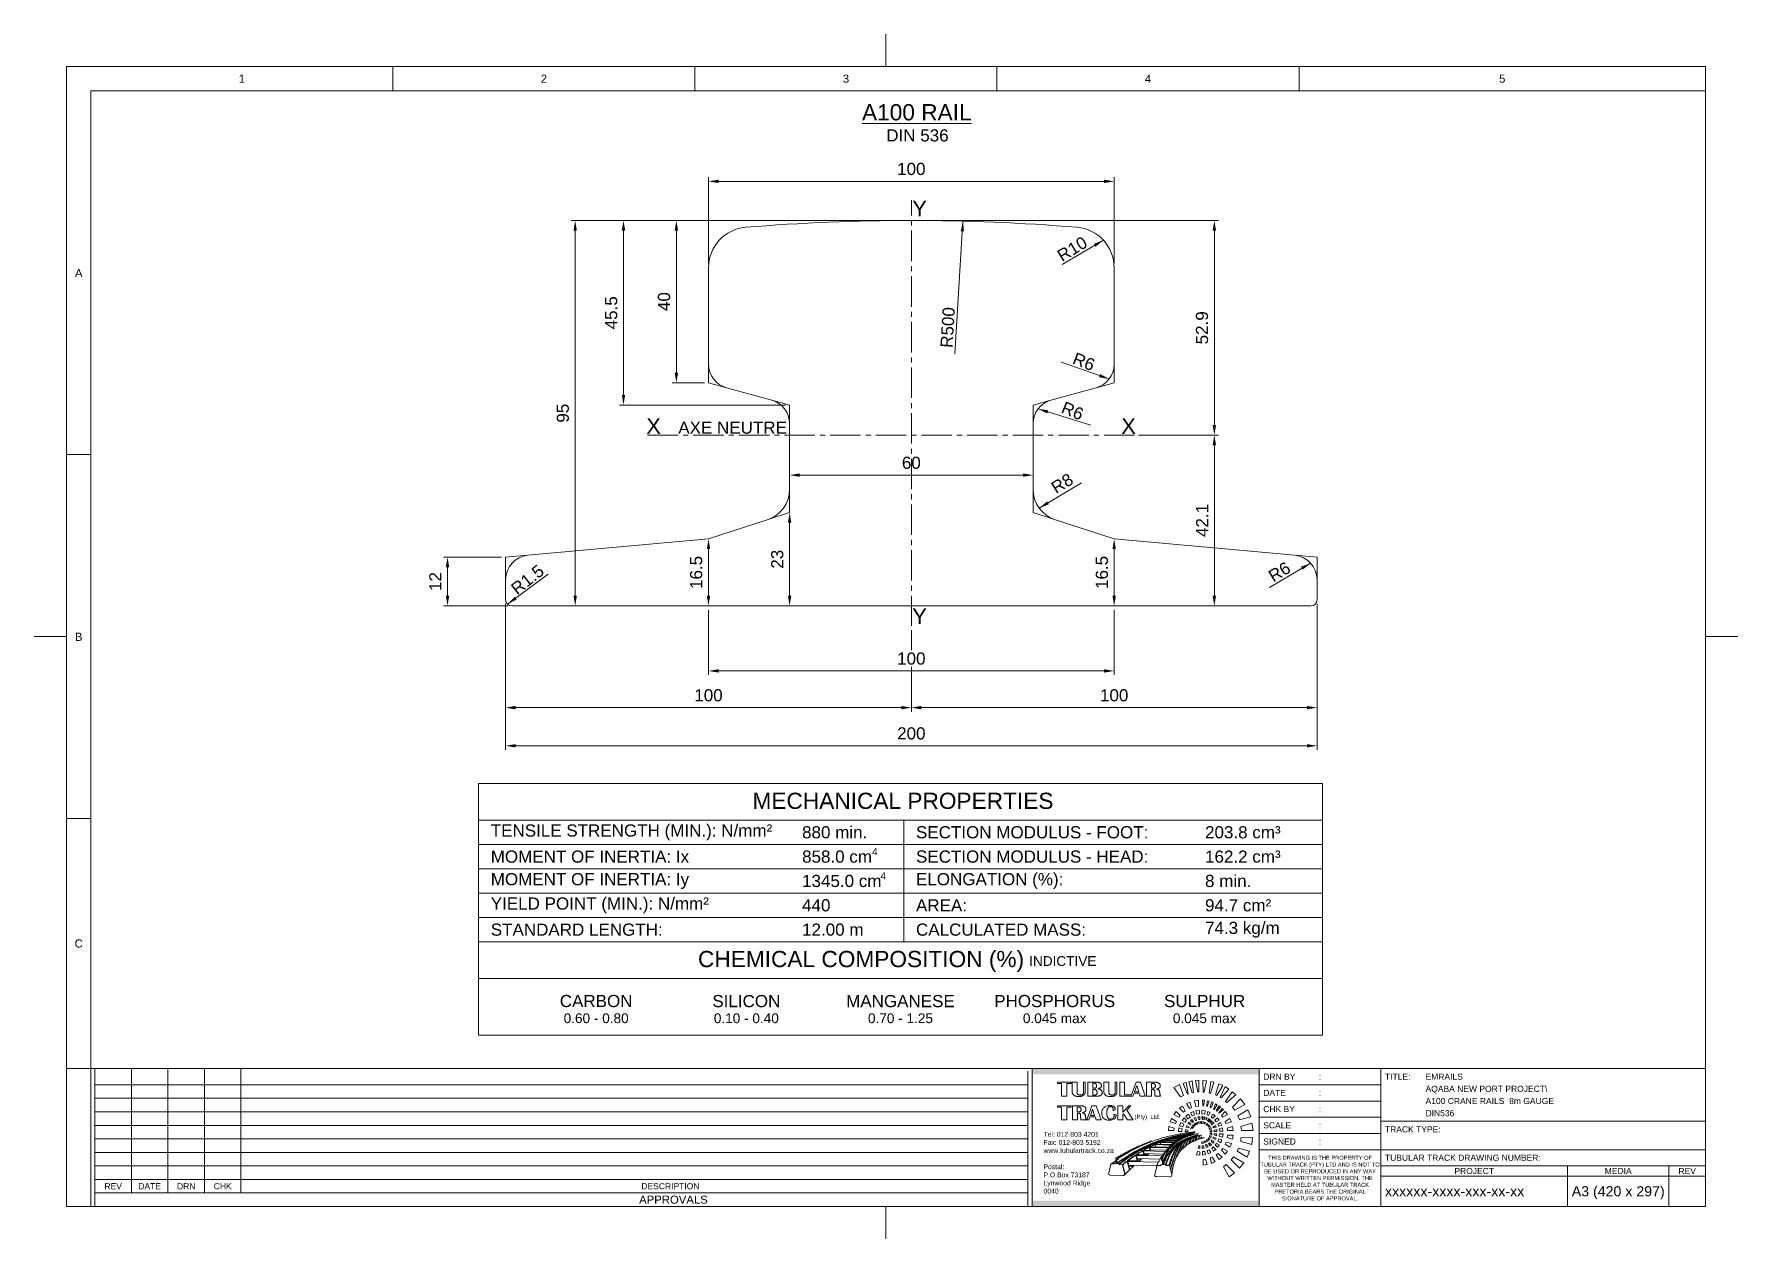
# Paper-space layout 'T.T - A3' of a CAD drawing. Header units: inches, sheet in millimetres. Extents: x 2253 to 2673, y -1729 to -1432.
# The model-space entities are those that its viewports show. They can reach past a viewport. Long polylines and large blocks are cut down to what shows.
import ezdxf
from ezdxf.enums import TextEntityAlignment as Align

# ---------------------------------------------------------------- set-up
doc = ezdxf.new("R2010")
doc.units = ezdxf.units.IN
doc.header["$LTSCALE"] = 10
doc.linetypes.add('CENTER2', pattern=[1.125, 0.75, -0.125, 0.125, -0.125])
doc.layers.get('0').update_dxf_attribs({"lineweight": 20})
for name, color, linetype, lineweight in [('Center Line', 1, 'CENTER2', 15), ('Dimension', 251, 'Continuous', 5), ('Hatching', 8, 'Continuous', 15), ('Solid 3', 92, 'Continuous', 20)]:
    doc.layers.add(name, color=color, linetype=linetype, lineweight=lineweight)
doc.layers.add('Viewport', color=3, linetype='Continuous', plot=False)
doc.styles.get("Standard").update_dxf_attribs({"font": 'arial.ttf'})
doc.dimstyles.new('TT', dxfattribs={"dimtxt": 3, "dimasz": 2.5, "dimexe": 1, "dimexo": 1, "dimgap": 1.5, "dimtad": 1, "dimdec": 0, "dimdsep": 46, "dimtxsty": 'Standard', "dimcen": 0, "dimclrd": 5, "dimclre": 5, "dimclrt": 5, "dimadec": 0, "dimazin": 2, "dimtp": 0.1, "dimtm": 0.1, "dimtfac": 0.71, "dimtdec": 0, "dimtmove": 0, "dimatfit": 3, "dimfxl": 1, "dimlwd": -1, "dimlwe": -1, "dimarcsym": 0})

psp = doc.layouts.new('T.T - A3')

msp = doc.modelspace()

# ---------------------------------------------------------------- texts
at = {"attachment_point": 1}
for s, insert, char_height in [('\\pi57.425;{\\LA100 RAIL}', (34.73, 129.05), 4), ('\\pi63.409;DIN 536', (34.73, 122.85), 3)]:
    msp.add_mtext_dynamic_manual_height_columns(s, width=141.6761, gutter_width=1, heights=[0], dxfattribs=dict(at, insert=insert, char_height=char_height))
at = {"layer": 'Dimension', "color": 5, "attachment_point": 5}
for s, insert, char_height in [('Y', (106.35, 103.34), 3.9), ('X', (40.79, 49.69), 3.9), ('AXE NEUTRE', (60.26, 49.29), 3), ('X', (157.87, 49.69), 3.9), ('Y', (106.35, 2.82), 3.9), ('100', (54.32, -16.68), 3), ('100', (154.32, -16.68), 3)]:
    msp.add_mtext(s, dxfattribs=dict(at, insert=insert, char_height=char_height))
at = {"layer": 'Dimension', "color": 5, "char_height": 3, "attachment_point": 5}
for s, insert, rotation in [('R10', (143.99, 93.34), 31.435), ('R500', (113.29, 74.01), 86.5116), ('R6', (146.84, 65.55), 338.6603), ('R6', (144.06, 53.44), 337.4977), ('R8', (141.5, 35.56), 31.435), ('R1.5', (9.71, 11.83), 38.3909), ('R6', (195.06, 13.76), 31.435)]:
    msp.add_mtext(s, dxfattribs=dict(at, insert=insert, rotation=rotation))

# ---------------------------------------------------------------- blocks, each defined once
blk = doc.blocks.new('TUBULAR TRACK BORDER FRAME')
for p, q in [((-210, 289), (-210, 297)), ((-331.55, 283), (-331.55, 289)), ((-257.09, 283), (-257.09, 289)), ((-182.64, 283), (-182.64, 289)), ((-108.18, 283), (-108.18, 289)), ((-406, 283), (-8, 283)), ((-406, 8), (-406, 283)), ((-406, 193.33), (-412, 193.33)), ((-412, 148.5), (-420, 148.5)), ((-8, 148.5), (0, 148.5)), ((-406, 103.67), (-412, 103.67)), ((-406, 42), (-412, 42)), ((-8, 42), (-406, 42)), ((-210, 8), (-210, 0))]:
    blk.add_line(p, q)
blk.add_lwpolyline([(-412, 289), (-8, 289), (-8, 8), (-412, 8)], close=True)
at = {"char_height": 2, "attachment_point": 5}
for s, insert, width in [('1', (-368.77, 286), 74.4545), ('2', (-294.32, 286), 74.4545), ('3', (-219.86, 286), 74.4545), ('4', (-145.41, 286), 74.4545), ('5', (-58.09, 286), 100.1818), ('A', (-409, 238.1), 6), ('B', (-409, 148.43), 6), ('C', (-409, 72.83), 6)]:
    blk.add_mtext(s, dxfattribs=dict(at, insert=insert, width=width))
blk = doc.blocks.new('A3 Approvals New')
for p, q in [((-232, 34), (-232, 0)), ((-231, 34), (-231, 0)), ((-222, 3.33), (-222, 34)), ((-213, 3.33), (-213, 34)), ((-204, 3.33), (-204, 34)), ((-195, 3.33), (-195, 34)), ((-231, 30), (-1, 30)), ((-1, 0), (-1, 33.33)), ((0, 0), (0, 33.33)), ((-231, 26.67), (-1, 26.67)), ((-231, 23.33), (-1, 23.33)), ((-231, 20), (-1, 20)), ((-1, 16.67), (-231, 16.67)), ((-1, 13.33), (-231, 13.33)), ((-231, 10), (-1, 10)), ((-231, 6.67), (-1, 6.67)), ((-231, 3.33), (-1, 3.33))]:
    blk.add_line(p, q)
at = {"attachment_point": 5}
for s, insert, char_height, width in [('REV', (-226.5, 5), 1.5, 9), ('DATE', (-217.5, 5), 1.5, 9), ('DRN', (-208.5, 5), 1.5, 9), ('CHK', (-199.5, 5), 1.5, 9), ('DESCRIPTION', (-89.14, 5), 1.5, 104), ('APPROVALS', (-88.39, 1.67), 2, 285.22)]:
    blk.add_mtext(s, dxfattribs=dict(at, insert=insert, char_height=char_height, width=width))
for tag, p in [('REV', (-226.5, 31.67)), ('DATE', (-217.5, 31.67)), ('DRN', (-208.5, 31.67)), ('CHK', (-199.5, 31.67)), ('REV', (-226.5, 28.33)), ('REV', (-226.5, 25)), ('DATE', (-217.5, 28.33)), ('DATE', (-217.5, 25)), ('DRN', (-208.5, 28.33)), ('DRN', (-208.5, 25)), ('CHK', (-199.5, 28.33)), ('CHK', (-199.5, 25)), ('REV', (-226.5, 21.67)), ('DATE', (-217.5, 21.67)), ('DRN', (-208.5, 21.67)), ('CHK', (-199.5, 21.67)), ('REV', (-226.5, 18.33)), ('DATE', (-217.5, 18.33)), ('DRN', (-208.5, 18.33)), ('CHK', (-199.5, 18.33)), ('REV', (-226.5, 15)), ('DATE', (-217.5, 15)), ('DRN', (-208.5, 15)), ('CHK', (-199.5, 15)), ('REV', (-226.5, 11.67)), ('REV', (-226.5, 8.33)), ('DATE', (-217.5, 11.67)), ('DATE', (-217.5, 8.33)), ('DRN', (-208.5, 11.67)), ('DRN', (-208.5, 8.33)), ('CHK', (-199.5, 11.67)), ('CHK', (-199.5, 8.33))]:
    blk.add_attdef(tag, text='', height=1.5).set_placement(p, align=Align.MIDDLE_CENTER)
for p in [(-194, 31.67), (-194, 28.33), (-194, 25), (-194, 21.67), (-194, 18.33), (-194, 15), (-194, 11.67), (-194, 8.33)]:
    blk.add_attdef('DESCRIPTION', text='', height=1.5).set_placement(p, align=Align.MIDDLE_LEFT)
blk = doc.blocks.new('TT Title new')
h = blk.add_hatch(color=256)
h.paths.add_polyline_path([(-166, 34), (-166, 0), (-110, 0), (-110, 34)])
h.paths.add_polyline_path([(-110.23, 32.54), (-110.23, 1.46), (-165.77, 1.46), (-165.77, 32.54)], flags=16)
h.paths.add_polyline_path([(-163.61, 2.5), (-145.55, 2.5), (-145.55, 19), (-163.61, 19)], flags=8)
for p, q in [((-166, 34), (0, 34)), ((-166, 0), (-166, 34)), ((-110, 0), (-110, 34)), ((-80, 34), (-80, 0)), ((0, 34), (0, 0)), ((-110, 30), (-80, 30)), ((-110, 26), (-80, 26)), ((-110, 22), (-80, 22)), ((-80, 21), (0, 21)), ((-110, 18), (-80, 18)), ((-110, 14), (-80, 14)), ((-80, 14), (0, 14)), ((-80, 10), (0, 10)), ((-34, 10), (-34, 0)), ((-9, 10), (-9, 0)), ((-80, 7.5), (0, 7.5)), ((-166, 0), (0, 0))]:
    blk.add_line(p, q)
at = {"color": 3}
for p, q in [((-159.76, 30.66), (-156.39, 30.66)), ((-159.76, 30.32), (-159.76, 30.66)), ((-158.72, 30.32), (-159.76, 30.32)), ((-158.72, 27.17), (-158.72, 30.32)), ((-156.39, 30.32), (-157.43, 30.32)), ((-157.43, 30.32), (-157.43, 27.17)), ((-156.39, 30.66), (-156.39, 30.32)), ((-156.09, 30.66), (-154.88, 30.66)), ((-156.09, 28.37), (-156.09, 30.66)), ((-154.88, 30.66), (-154.88, 28.18)), ((-153.29, 28.39), (-153.29, 30.65)), ((-153.29, 30.65), (-152.89, 30.65)), ((-152.89, 30.65), (-152.89, 28.38)), ((-152.21, 30.65), (-152.21, 27.17)), ((-152.21, 30.65), (-150.21, 30.65)), ((-150.65, 30.38), (-151, 30.38)), ((-151, 30.38), (-151, 29.15)), ((-148.27, 28.22), (-148.27, 30.65)), ((-148.27, 30.65), (-147.07, 30.65)), ((-147.07, 30.65), (-147.07, 28.2)), ((-145.47, 28.26), (-145.47, 30.65)), ((-145.47, 30.65), (-145.07, 30.65)), ((-145.07, 30.65), (-145.07, 28.39)), ((-144.39, 30.66), (-144.39, 27.17)), ((-143.18, 30.66), (-144.39, 30.66)), ((-143.18, 27.51), (-143.18, 30.66)), ((-140.34, 30.66), (-141.46, 27.51)), ((-140.18, 29.81), (-140.72, 28.27)), ((-139.26, 30.66), (-140.34, 30.66)), ((-140.18, 29.81), (-139.68, 28.27)), ((-138.09, 27.17), (-139.26, 30.66)), ((-137.75, 30.65), (-137.75, 27.16)), ((-137.75, 30.65), (-135.74, 30.65)), ((-136.12, 30.35), (-136.55, 30.35)), ((-136.55, 30.35), (-136.55, 29.13)), ((-131.06, 29.31), (-129.61, 30.09)), ((-129.61, 30.09), (-128.64, 27.37)), ((-128.72, 30.35), (-128.03, 30.6)), ((-127.68, 27.68), (-128.72, 30.35)), ((-128.03, 30.6), (-127.48, 27.76)), ((-127.31, 30.76), (-126.52, 30.95)), ((-126.51, 28), (-127.31, 30.76)), ((-126.52, 30.95), (-126.18, 28.08)), ((-125.68, 31.05), (-124.89, 31.12)), ((-125.14, 28.22), (-125.68, 31.05)), ((-124.89, 31.12), (-124.85, 28.23)), ((-123.88, 31.09), (-123.03, 31)), ((-123.83, 28.22), (-123.88, 31.09)), ((-123.03, 31), (-123.58, 28.18)), ((-122.32, 27.96), (-121.95, 30.79)), ((-121.21, 30.65), (-121.99, 27.88)), ((-121.95, 30.79), (-121.21, 30.65)), ((-119.97, 30.27), (-120.78, 27.55)), ((-120.45, 27.37), (-118.96, 29.82)), ((-118.96, 29.82), (-119.97, 30.27)), ((-118.39, 29.54), (-119.65, 26.96)), ((-117.48, 28.93), (-118.39, 29.54)), ((-157.43, 27.17), (-158.72, 27.17)), ((-152.21, 27.17), (-150.13, 27.17)), ((-151, 29.15), (-150.48, 29.15)), ((-150.52, 28.86), (-151, 28.86)), ((-151, 28.86), (-151, 27.44)), ((-151, 27.44), (-150.56, 27.44)), ((-144.39, 27.17), (-141.12, 27.17)), ((-141.46, 27.51), (-143.18, 27.51)), ((-141.12, 27.17), (-140.85, 27.93)), ((-140.85, 27.93), (-139.57, 27.93)), ((-140.72, 28.27), (-139.68, 28.27)), ((-139.57, 27.93), (-139.32, 27.17)), ((-139.32, 27.17), (-138.09, 27.17)), ((-137.75, 27.16), (-136.54, 27.16)), ((-136.55, 29.13), (-136.17, 29.13)), ((-136.54, 27.16), (-136.54, 28.86)), ((-136.54, 28.86), (-136.24, 28.86)), ((-135.54, 27.16), (-134.39, 27.16)), ((-129.36, 26.99), (-131.06, 29.31)), ((-128.64, 27.37), (-129.36, 26.99)), ((-127.94, 25.35), (-127.08, 25.73)), ((-127.21, 24.15), (-127.94, 25.35)), ((-127.48, 27.76), (-127.68, 27.68)), ((-127.08, 25.73), (-126.73, 24.37)), ((-126.18, 28.08), (-126.51, 28)), ((-125.98, 26.03), (-124.97, 26.17)), ((-125.6, 24.67), (-125.98, 26.03)), ((-124.85, 28.23), (-125.14, 28.22)), ((-124.97, 26.17), (-125, 24.77)), ((-123.94, 26.22), (-123.51, 26.2)), ((-123.93, 24.82), (-123.94, 26.22)), ((-123.58, 28.18), (-123.83, 28.22)), ((-123.51, 26.2), (-123.75, 24.82)), ((-122.99, 24.71), (-122.77, 26.06)), ((-122.36, 25.95), (-122.84, 24.65)), ((-122.77, 26.06), (-122.36, 25.95)), ((-121.99, 27.88), (-122.32, 27.96)), ((-122.07, 24.41), (-121.72, 25.76)), ((-121.3, 25.57), (-121.92, 24.35)), ((-121.72, 25.76), (-121.3, 25.57)), ((-121.24, 24), (-120.76, 25.3)), ((-120.78, 27.55), (-120.45, 27.37)), ((-120.76, 25.3), (-120.37, 25.09)), ((-119.65, 26.96), (-119.37, 26.77)), ((-119.37, 26.77), (-117.48, 28.93)), ((-118.29, 25.92), (-116.66, 28.28)), ((-117.94, 25.6), (-118.29, 25.92)), ((-115.74, 27.5), (-117.94, 25.6)), ((-116.66, 28.28), (-115.74, 27.5)), ((-114.61, 26.54), (-116.62, 24.49)), ((-113.53, 25.14), (-114.61, 26.54)), ((-159.76, 24.84), (-156.39, 24.84)), ((-159.76, 24.5), (-159.76, 24.84)), ((-158.71, 24.5), (-159.76, 24.5)), ((-158.71, 21.34), (-158.71, 24.5)), ((-157.43, 21.34), (-158.71, 21.34)), ((-156.39, 24.51), (-157.43, 24.51)), ((-157.43, 24.51), (-157.43, 21.34)), ((-156.39, 24.84), (-156.39, 24.51)), ((-154.1, 24.83), (-156.05, 24.83)), ((-156.05, 24.83), (-156.05, 21.34)), ((-156.05, 21.34), (-154.83, 21.34)), ((-154.85, 23.3), (-154.85, 24.52)), ((-154.85, 24.52), (-154.56, 24.52)), ((-154.45, 23.3), (-154.85, 23.3)), ((-154.83, 21.34), (-154.83, 23.01)), ((-154.83, 23.01), (-154.52, 23.01)), ((-153.83, 21.33), (-152.69, 21.33)), ((-152.45, 21.34), (-151.22, 24.83)), ((-151.99, 21.34), (-152.45, 21.34)), ((-151.72, 22.1), (-151.99, 21.34)), ((-150.45, 22.1), (-151.72, 22.1)), ((-151.06, 23.99), (-151.61, 22.45)), ((-151.61, 22.45), (-150.56, 22.45)), ((-151.22, 24.83), (-150.15, 24.83)), ((-151.06, 23.99), (-150.56, 22.45)), ((-150.19, 21.34), (-150.45, 22.1)), ((-148.98, 21.34), (-150.19, 21.34)), ((-150.15, 24.83), (-148.98, 21.34)), ((-145.99, 23.61), (-145.49, 23.81)), ((-145.32, 22.63), (-145.82, 22.73)), ((-144.83, 24.83), (-144.83, 21.34)), ((-143.63, 24.83), (-144.83, 24.83)), ((-144.83, 21.34), (-143.62, 21.34)), ((-142.17, 24.83), (-143.63, 23.27)), ((-143.63, 23.27), (-143.63, 24.83)), ((-143.62, 22.71), (-143.45, 22.88)), ((-143.62, 21.34), (-143.62, 22.71)), ((-143.45, 22.88), (-142.44, 21.34)), ((-142.64, 23.73), (-141.61, 24.83)), ((-141.1, 21.34), (-142.64, 23.73)), ((-142.44, 21.34), (-141.1, 21.34)), ((-141.61, 24.83), (-142.17, 24.83)), ((-131.96, 20.83), (-131.6, 21.71)), ((-131.6, 21.71), (-130.41, 20.99)), ((-130.46, 23.41), (-131.03, 22.69)), ((-131.03, 22.69), (-129.82, 22.01)), ((-129.49, 22.41), (-130.46, 23.41)), ((-129.82, 22.01), (-129.49, 22.41)), ((-129.65, 24.21), (-128.93, 24.77)), ((-128.65, 23.24), (-129.65, 24.21)), ((-129.02, 21.19), (-128.51, 21.85)), ((-128.28, 20.75), (-129.02, 21.19)), ((-128.93, 24.77), (-128.24, 23.56)), ((-128.24, 23.56), (-128.65, 23.24)), ((-128.51, 21.85), (-127.89, 21.27)), ((-127.89, 21.27), (-128.28, 20.75)), ((-127.42, 22.78), (-128.09, 22.25)), ((-128.09, 22.25), (-127.5, 21.64)), ((-127.5, 21.64), (-127, 22.03)), ((-127, 22.03), (-127.42, 22.78)), ((-126.73, 24.37), (-127.21, 24.15)), ((-126.95, 23.07), (-126.16, 23.4)), ((-126.52, 22.33), (-126.95, 23.07)), ((-126.91, 21.19), (-126.57, 21.46)), ((-126.43, 20.71), (-126.91, 21.19)), ((-126.57, 21.46), (-126.23, 20.87)), ((-125.92, 22.6), (-126.52, 22.33)), ((-126.16, 23.4), (-125.92, 22.6)), ((-126.07, 21.75), (-125.67, 21.92)), ((-125.73, 21.15), (-126.07, 21.75)), ((-125.49, 21.26), (-125.73, 21.15)), ((-125.67, 21.92), (-125.49, 21.26)), ((-125, 24.77), (-125.6, 24.67)), ((-125.59, 23.54), (-124.69, 23.66)), ((-125.38, 22.72), (-125.59, 23.54)), ((-124.69, 22.82), (-125.38, 22.72)), ((-125.09, 22.08), (-124.63, 22.13)), ((-124.91, 21.42), (-125.09, 22.08)), ((-124.63, 21.46), (-124.91, 21.42)), ((-124.69, 23.66), (-124.69, 22.82)), ((-124.63, 22.13), (-124.63, 21.46)), ((-123.21, 23.54), (-124.12, 23.68)), ((-124.12, 23.68), (-124.12, 22.84)), ((-124.12, 22.84), (-123.45, 22.75)), ((-124.11, 22.17), (-123.9, 22.16)), ((-124.09, 21.47), (-124.11, 22.17)), ((-124.01, 21.47), (-124.09, 21.47)), ((-123.9, 22.16), (-124.01, 21.47)), ((-123.75, 24.82), (-123.93, 24.82)), ((-123.53, 22.1), (-123.65, 21.42)), ((-123.65, 21.42), (-123.58, 21.4)), ((-123.58, 21.4), (-123.32, 22.04)), ((-123.32, 22.04), (-123.53, 22.1)), ((-123.45, 22.75), (-123.21, 23.54)), ((-123.19, 21.29), (-123.01, 21.93)), ((-123.13, 21.25), (-123.19, 21.29)), ((-122.82, 21.84), (-123.13, 21.25)), ((-123.01, 21.93), (-122.82, 21.84)), ((-122.84, 24.65), (-122.99, 24.71)), ((-122.91, 22.57), (-122.67, 23.39)), ((-122.5, 22.42), (-122.91, 22.57)), ((-122.53, 21.72), (-122.78, 21.08)), ((-122.78, 21.08), (-122.72, 21.04)), ((-122.72, 21.04), (-122.35, 21.61)), ((-122.67, 23.39), (-122.09, 23.15)), ((-122.35, 21.61), (-122.53, 21.72)), ((-122.09, 23.15), (-122.5, 22.42)), ((-122.14, 21.45), (-122.47, 20.91)), ((-122.41, 20.86), (-122, 21.3)), ((-121.77, 21.13), (-122.17, 20.65)), ((-121.99, 21.31), (-122.14, 21.45)), ((-122.12, 20.59), (-121.6, 21)), ((-121.92, 24.35), (-122.07, 24.41)), ((-121.82, 22.03), (-121.39, 22.76)), ((-121.46, 21.76), (-121.82, 22.03)), ((-121.6, 21), (-121.77, 21.13)), ((-120.86, 22.35), (-121.46, 21.76)), ((-121.39, 22.76), (-120.86, 22.35)), ((-121.1, 23.91), (-121.24, 24)), ((-120.37, 25.09), (-121.1, 23.91)), ((-120.94, 21.24), (-120.31, 21.85)), ((-120.62, 20.85), (-120.94, 21.24)), ((-119.88, 21.29), (-120.62, 20.85)), ((-120.58, 23.62), (-119.91, 24.82)), ((-120.47, 23.52), (-120.58, 23.62)), ((-119.53, 24.58), (-120.47, 23.52)), ((-120.31, 21.85), (-119.88, 21.29)), ((-119.99, 23.12), (-119.11, 24.18)), ((-119.88, 23.02), (-119.99, 23.12)), ((-119.91, 24.82), (-119.53, 24.58)), ((-118.79, 23.88), (-119.88, 23.02)), ((-119.33, 22.39), (-118.36, 23.39)), ((-119, 22.01), (-119.33, 22.39)), ((-119.11, 24.18), (-118.79, 23.88)), ((-117.81, 22.69), (-119, 22.01)), ((-118.4, 20.98), (-117.23, 21.7)), ((-118.36, 23.39), (-117.81, 22.69)), ((-117.23, 21.7), (-116.87, 20.85)), ((-116.62, 24.49), (-116.03, 23.74)), ((-116.03, 23.74), (-113.53, 25.14)), ((-112.8, 23.84), (-115.28, 22.36)), ((-115.28, 22.36), (-114.88, 21.4)), ((-114.88, 21.4), (-112.1, 22.13)), ((-112.1, 22.13), (-112.8, 23.84)), ((-132.26, 19.74), (-132.39, 18.74)), ((-132.39, 18.74), (-131.01, 18.76)), ((-130.94, 19.33), (-132.26, 19.74)), ((-130.62, 20.49), (-131.96, 20.83)), ((-131.01, 18.76), (-130.94, 19.33)), ((-130.41, 20.99), (-130.62, 20.49)), ((-129.78, 19.35), (-129.91, 18.45)), ((-129.91, 18.45), (-129.06, 18.45)), ((-128.97, 19.13), (-129.78, 19.35)), ((-129.63, 19.89), (-129.31, 20.69)), ((-128.83, 19.67), (-129.63, 19.89)), ((-129.31, 20.69), (-128.58, 20.26)), ((-129.06, 18.45), (-128.97, 19.13)), ((-128.58, 20.26), (-128.83, 19.67)), ((-128.2, 18.98), (-128.26, 18.5)), ((-128.26, 18.5), (-127.58, 18.5)), ((-127.55, 18.79), (-128.2, 18.98)), ((-128.04, 19.53), (-127.86, 19.93)), ((-127.4, 19.35), (-128.04, 19.53)), ((-127.86, 19.93), (-127.29, 19.6)), ((-127.58, 20.44), (-127.32, 20.78)), ((-126.99, 20.1), (-127.58, 20.44)), ((-127.58, 18.5), (-127.55, 18.79)), ((-127.29, 19.6), (-127.4, 19.35)), ((-127.32, 20.78), (-126.85, 20.3)), ((-126.85, 20.3), (-126.99, 20.1)), ((-126.9, 19.06), (-126.74, 19.44)), ((-126.74, 19.44), (-126.39, 19.25)), ((-126.6, 19.7), (-126.36, 20.02)), ((-126.25, 19.49), (-126.6, 19.7)), ((-126.23, 20.87), (-126.43, 20.71)), ((-126.36, 20.02), (-126.05, 19.74)), ((-126.05, 19.74), (-126.25, 19.49)), ((-126.15, 20.22), (-125.83, 20.47)), ((-125.86, 19.93), (-126.15, 20.22)), ((-125.61, 20.13), (-125.86, 19.93)), ((-125.83, 20.47), (-125.61, 20.13)), ((-125.19, 20.78), (-125.59, 20.62)), ((-125.59, 20.62), (-125.38, 20.25)), ((-125.38, 20.25), (-125.09, 20.38)), ((-125.09, 20.38), (-125.19, 20.78)), ((-124.93, 20.85), (-124.49, 20.92)), ((-124.81, 20.45), (-124.93, 20.85)), ((-124.48, 20.5), (-124.81, 20.45)), ((-124.49, 20.92), (-124.48, 20.5)), ((-124.21, 20.91), (-123.76, 20.85)), ((-124.2, 20.49), (-124.21, 20.91)), ((-123.86, 20.45), (-124.2, 20.49)), ((-123.76, 20.85), (-123.86, 20.45)), ((-123.6, 20.39), (-123.49, 20.78)), ((-123.4, 20.3), (-123.6, 20.39)), ((-123.49, 20.78), (-123.2, 20.65)), ((-123.2, 20.65), (-123.4, 20.3)), ((-122.85, 20.47), (-123.08, 20.12)), ((-123.08, 20.12), (-122.89, 19.99)), ((-122.89, 19.99), (-122.61, 20.26)), ((-122.61, 20.26), (-122.85, 20.47)), ((-122.62, 19.73), (-122.34, 20.02)), ((-122.47, 19.54), (-122.62, 19.73)), ((-122.59, 16.76), (-122.44, 16.95)), ((-122.47, 20.91), (-122.41, 20.86)), ((-122.11, 19.75), (-122.47, 19.54)), ((-122.44, 16.95), (-122.08, 16.74)), ((-122.34, 20.02), (-122.11, 19.75)), ((-121.94, 19.45), (-122.31, 19.24)), ((-122.31, 19.24), (-122.18, 19.01)), ((-122.27, 17.22), (-122.16, 17.47)), ((-121.91, 17.02), (-122.27, 17.22)), ((-122.18, 19.01), (-121.78, 19.13)), ((-122.17, 20.65), (-122.12, 20.59)), ((-122.16, 17.47), (-121.78, 17.36)), ((-122.09, 18.69), (-121.7, 18.8)), ((-122.07, 18.41), (-122.09, 18.69)), ((-122.08, 17.8), (-122.05, 18.07)), ((-121.7, 17.7), (-122.08, 17.8)), ((-121.66, 18.41), (-122.07, 18.41)), ((-122.05, 18.07), (-121.65, 18.07)), ((-121.78, 19.13), (-121.94, 19.45)), ((-121.78, 17.36), (-121.91, 17.02)), ((-121.37, 20.78), (-121.84, 20.31)), ((-121.84, 20.31), (-121.69, 20.1)), ((-121.7, 18.8), (-121.66, 18.41)), ((-121.65, 18.07), (-121.7, 17.7)), ((-121.69, 20.1), (-121.09, 20.43)), ((-121.28, 17.07), (-121.4, 16.83)), ((-121.4, 16.83), (-120.81, 16.49)), ((-121.39, 19.58), (-120.81, 19.93)), ((-121.28, 19.36), (-121.39, 19.58)), ((-121.09, 20.43), (-121.37, 20.78)), ((-120.64, 19.53), (-121.28, 19.36)), ((-120.63, 16.88), (-121.28, 17.07)), ((-120.48, 18.97), (-121.13, 18.78)), ((-121.13, 18.78), (-121.1, 18.51)), ((-121.12, 17.63), (-121.08, 17.91)), ((-120.49, 17.45), (-121.12, 17.63)), ((-121.1, 18.51), (-120.43, 18.51)), ((-121.08, 17.91), (-120.44, 17.92)), ((-120.81, 19.93), (-120.64, 19.53)), ((-120.81, 16.49), (-120.63, 16.88)), ((-120.44, 17.92), (-120.49, 17.45)), ((-120.43, 18.51), (-120.48, 18.97)), ((-120.23, 20.28), (-119.54, 20.7)), ((-120.04, 19.8), (-120.23, 20.28)), ((-119.22, 20.02), (-120.04, 19.8)), ((-119.02, 19.35), (-119.85, 19.14)), ((-119.85, 19.14), (-119.79, 18.59)), ((-119.83, 17.33), (-119.77, 17.88)), ((-119.03, 17.12), (-119.83, 17.33)), ((-119.79, 18.59), (-118.94, 18.6)), ((-119.77, 17.88), (-118.9, 17.9)), ((-119.54, 20.7), (-119.22, 20.02)), ((-118.9, 17.9), (-119.03, 17.12)), ((-118.94, 18.6), (-119.02, 19.35)), ((-118.22, 20.49), (-118.4, 20.98)), ((-116.87, 20.85), (-118.22, 20.49)), ((-117.89, 19.34), (-116.56, 19.74)), ((-117.81, 18.76), (-117.89, 19.34)), ((-117.88, 16.98), (-117.81, 17.57)), ((-116.55, 16.59), (-117.88, 16.98)), ((-116.43, 18.73), (-117.81, 18.76)), ((-117.81, 17.57), (-116.43, 17.59)), ((-116.56, 19.74), (-116.43, 18.73)), ((-116.43, 17.59), (-116.55, 16.59)), ((-114.52, 16.94), (-114.56, 16.06)), ((-114.53, 19.74), (-111.78, 20.54)), ((-114.36, 18.75), (-114.53, 19.74)), ((-111.66, 16.97), (-114.52, 16.94)), ((-111.49, 18.72), (-114.36, 18.75)), ((-111.81, 15.28), (-111.66, 16.97)), ((-111.78, 20.54), (-111.49, 18.72)), ((-125.45, 12.75), (-125.2, 13.58)), ((-124.67, 12.65), (-125.45, 12.75)), ((-125.2, 13.58), (-124.67, 13.51)), ((-124.9, 14.98), (-125.08, 14.34)), ((-125.08, 14.34), (-124.6, 14.27)), ((-124.63, 14.96), (-124.9, 14.98)), ((-124.67, 13.51), (-124.67, 12.65)), ((-124.6, 14.27), (-124.63, 14.96)), ((-123.87, 15.97), (-124.14, 15.94)), ((-124.14, 15.94), (-124.14, 15.52)), ((-124.14, 15.52), (-123.76, 15.57)), ((-123.76, 14.99), (-124.05, 14.98)), ((-124.05, 14.98), (-124.05, 14.29)), ((-124.05, 14.29), (-123.57, 14.35)), ((-123.44, 13.59), (-124.01, 13.52)), ((-124.01, 13.52), (-124.01, 12.65)), ((-124.01, 12.65), (-123.21, 12.78)), ((-123.76, 15.57), (-123.87, 15.97)), ((-123.57, 14.35), (-123.76, 14.99)), ((-123.55, 16.05), (-123.32, 16.16)), ((-123.43, 15.66), (-123.55, 16.05)), ((-123.21, 12.78), (-123.44, 13.59)), ((-123.1, 15.82), (-123.43, 15.66)), ((-123.32, 16.16), (-123.1, 15.82)), ((-122.96, 15.26), (-123.2, 15.16)), ((-123.2, 15.16), (-123.01, 14.51)), ((-123.01, 16.35), (-122.84, 16.5)), ((-122.8, 16), (-123.01, 16.35)), ((-123.01, 14.51), (-122.61, 14.68)), ((-122.61, 14.68), (-122.96, 15.26)), ((-122.84, 16.5), (-122.53, 16.21)), ((-122.53, 16.21), (-122.8, 16)), ((-122.79, 13.78), (-122.32, 14)), ((-122.57, 12.98), (-122.79, 13.78)), ((-122.29, 16.46), (-122.59, 16.76)), ((-121.89, 13.27), (-122.57, 12.98)), ((-122.24, 15.7), (-122.46, 15.55)), ((-122.46, 15.55), (-122.11, 14.98)), ((-122.32, 14), (-121.89, 13.27)), ((-122.08, 16.74), (-122.29, 16.46)), ((-121.77, 15.23), (-122.24, 15.7)), ((-122.11, 14.98), (-121.77, 15.23)), ((-121.67, 16.32), (-121.84, 16.13)), ((-121.84, 16.13), (-121.36, 15.64)), ((-121.31, 14.68), (-121.71, 14.41)), ((-121.71, 14.41), (-121.28, 13.66)), ((-121.11, 15.98), (-121.67, 16.32)), ((-121.36, 15.64), (-121.11, 15.98)), ((-120.71, 14.06), (-121.31, 14.68)), ((-121.28, 13.66), (-120.71, 14.06)), ((-120.53, 15.55), (-120.83, 15.21)), ((-120.83, 15.21), (-120.24, 14.59)), ((-120.59, 12.75), (-120.17, 13.07)), ((-119.88, 11.56), (-120.59, 12.75)), ((-119.81, 15.13), (-120.53, 15.55)), ((-120.24, 14.59), (-119.81, 15.13)), ((-119.97, 16.65), (-120.19, 16.17)), ((-120.19, 16.17), (-119.48, 15.73)), ((-120.17, 13.07), (-119.17, 12.13)), ((-119.18, 16.43), (-119.97, 16.65)), ((-119.48, 15.73), (-119.18, 16.43)), ((-119.32, 13.89), (-119, 14.31)), ((-118.35, 12.92), (-119.32, 13.89)), ((-119, 14.31), (-117.82, 13.63)), ((-118.4, 15.33), (-118.18, 15.83)), ((-117.22, 14.62), (-118.4, 15.33)), ((-117.82, 13.63), (-118.35, 12.92)), ((-118.18, 15.83), (-116.86, 15.5)), ((-116.86, 15.5), (-117.22, 14.62)), ((-115.14, 14.4), (-115.44, 13.61)), ((-115.44, 13.61), (-112.99, 12.12)), ((-112.36, 13.67), (-115.14, 14.4)), ((-114.56, 16.06), (-111.81, 15.28)), ((-112.99, 12.12), (-112.36, 13.67)), ((-123.84, 11.57), (-123.24, 11.65)), ((-123.84, 10.17), (-123.84, 11.57)), ((-122.85, 10.31), (-123.84, 10.17)), ((-123.24, 11.65), (-122.85, 10.31)), ((-122.08, 11.96), (-121.61, 12.19)), ((-121.73, 10.59), (-122.08, 11.96)), ((-120.86, 10.98), (-121.73, 10.59)), ((-121.61, 12.19), (-120.86, 10.98)), ((-119.17, 12.13), (-119.88, 11.56)), ((-118.11, 10.34), (-118.84, 9.78)), ((-118.84, 9.78), (-117.42, 7.29)), ((-116.05, 8.33), (-118.11, 10.34)), ((-116.3, 12.2), (-116.9, 11.47)), ((-116.9, 11.47), (-114.88, 9.41)), ((-113.81, 10.78), (-116.3, 12.2)), ((-114.88, 9.41), (-113.81, 10.78)), ((-117.42, 7.29), (-116.05, 8.33))]:
    blk.add_line(p, q, dxfattribs=at)
for points in [[(-150.65, 30.38), (-150.54, 30.38), (-150.44, 30.36), (-150.36, 30.33), (-150.27, 30.26), (-150.21, 30.2), (-150.15, 30.1), (-150.11, 29.97), (-150.09, 29.87), (-150.08, 29.78), (-150.09, 29.67), (-150.12, 29.51), (-150.16, 29.41), (-150.23, 29.3), (-150.3, 29.21), (-150.42, 29.16), (-150.48, 29.15)], [(-150.21, 30.65), (-150, 30.65), (-149.9, 30.64), (-149.76, 30.62), (-149.62, 30.59), (-149.52, 30.56), (-149.37, 30.51), (-149.23, 30.43), (-149.1, 30.33), (-149, 30.22), (-148.94, 30.1), (-148.91, 29.96), (-148.9, 29.9), (-148.9, 29.78), (-148.91, 29.66), (-148.94, 29.53), (-148.99, 29.45), (-149.07, 29.34), (-149.2, 29.23), (-149.35, 29.15), (-149.5, 29.1), (-149.58, 29.08), (-149.71, 29.05), (-149.75, 29.02), (-149.68, 28.98), (-149.55, 28.97), (-149.42, 28.93), (-149.23, 28.86), (-149.08, 28.77), (-148.93, 28.65), (-148.84, 28.54), (-148.78, 28.42), (-148.74, 28.3), (-148.73, 28.1), (-148.73, 27.96), (-148.76, 27.8), (-148.83, 27.62), (-148.92, 27.51), (-149.04, 27.42), (-149.19, 27.33), (-149.32, 27.27), (-149.5, 27.22), (-149.66, 27.2), (-149.87, 27.17), (-150.05, 27.16), (-150.13, 27.17)], [(-136.12, 30.35), (-135.99, 30.31), (-135.88, 30.27), (-135.8, 30.22), (-135.72, 30.14), (-135.65, 30.05), (-135.62, 29.93), (-135.6, 29.82), (-135.6, 29.71), (-135.6, 29.59), (-135.64, 29.44), (-135.7, 29.35), (-135.78, 29.25), (-135.89, 29.19), (-136, 29.15), (-136.13, 29.13), (-136.17, 29.13), (-136.16, 29.13)], [(-135.74, 30.65), (-135.56, 30.65), (-135.43, 30.63), (-135.24, 30.59), (-135.06, 30.54), (-134.94, 30.48), (-134.81, 30.41), (-134.7, 30.34), (-134.6, 30.26), (-134.51, 30.15), (-134.44, 30.03), (-134.4, 29.89), (-134.39, 29.75), (-134.39, 29.65), (-134.43, 29.51), (-134.48, 29.39), (-134.54, 29.3), (-134.64, 29.21), (-134.74, 29.13), (-134.86, 29.06), (-135.02, 29), (-135.17, 28.97), (-135.27, 28.95), (-135.29, 28.93), (-135.24, 28.9), (-135.14, 28.87), (-134.98, 28.8), (-134.84, 28.73), (-134.74, 28.65), (-134.65, 28.54), (-134.6, 28.43), (-134.57, 28.29), (-134.53, 28.11), (-134.51, 27.9), (-134.49, 27.72), (-134.45, 27.51), (-134.38, 27.34), (-134.32, 27.23), (-134.29, 27.17), (-134.39, 27.16)], [(-152.89, 28.38), (-152.9, 28.17), (-152.91, 28.08), (-152.93, 27.98), (-152.96, 27.85), (-152.99, 27.77), (-153.05, 27.68), (-153.1, 27.61), (-153.16, 27.54), (-153.23, 27.48), (-153.32, 27.4), (-153.41, 27.34), (-153.5, 27.3), (-153.62, 27.25), (-153.73, 27.21), (-153.83, 27.18), (-153.99, 27.16), (-154.12, 27.14), (-154.27, 27.13), (-154.44, 27.12), (-154.6, 27.12), (-154.79, 27.13), (-155.05, 27.16), (-155.2, 27.19), (-155.37, 27.24), (-155.51, 27.3), (-155.66, 27.39), (-155.75, 27.46), (-155.87, 27.58), (-155.95, 27.7), (-155.99, 27.81), (-156.05, 27.95), (-156.08, 28.11), (-156.09, 28.24), (-156.09, 28.37)], [(-154.88, 28.18), (-154.87, 27.99), (-154.85, 27.88), (-154.82, 27.81), (-154.76, 27.68), (-154.67, 27.6), (-154.56, 27.53), (-154.45, 27.5), (-154.35, 27.49), (-154.23, 27.48), (-154.11, 27.48), (-153.96, 27.49), (-153.85, 27.51), (-153.73, 27.54), (-153.62, 27.6), (-153.51, 27.69), (-153.43, 27.77), (-153.37, 27.92), (-153.33, 28.03), (-153.3, 28.17), (-153.29, 28.39)], [(-150.52, 28.86), (-150.43, 28.84), (-150.36, 28.82), (-150.29, 28.78), (-150.22, 28.74), (-150.17, 28.69), (-150.12, 28.64), (-150.06, 28.56), (-150.02, 28.5), (-149.99, 28.41), (-149.97, 28.34), (-149.96, 28.27), (-149.96, 28.17), (-149.96, 28.04), (-149.97, 27.91), (-150.01, 27.79), (-150.07, 27.7), (-150.15, 27.6), (-150.26, 27.52), (-150.38, 27.47), (-150.49, 27.44), (-150.56, 27.44)], [(-148.27, 28.22), (-148.24, 27.97), (-148.18, 27.81), (-148.09, 27.64), (-147.99, 27.51), (-147.87, 27.41), (-147.7, 27.31), (-147.5, 27.22), (-147.28, 27.16), (-147.02, 27.13), (-146.73, 27.11), (-146.46, 27.12), (-146.18, 27.14), (-145.89, 27.19), (-145.66, 27.29), (-145.48, 27.41), (-145.27, 27.62), (-145.18, 27.79), (-145.1, 28.02), (-145.07, 28.29), (-145.07, 28.39), (-145.07, 28.38)], [(-145.47, 28.26), (-145.49, 28.12), (-145.52, 27.98), (-145.56, 27.88), (-145.61, 27.79), (-145.67, 27.71), (-145.73, 27.65), (-145.82, 27.59), (-145.92, 27.54), (-146.02, 27.51), (-146.1, 27.49), (-146.22, 27.48), (-146.33, 27.48), (-146.44, 27.48), (-146.57, 27.5), (-146.71, 27.53), (-146.81, 27.59), (-146.93, 27.68), (-147.01, 27.83), (-147.05, 27.96), (-147.07, 28.14), (-147.07, 28.2)], [(-136.24, 28.86), (-136.17, 28.84), (-136.08, 28.82), (-135.99, 28.78), (-135.9, 28.71), (-135.83, 28.63), (-135.79, 28.56), (-135.76, 28.5), (-135.74, 28.4), (-135.73, 28.34), (-135.73, 28.27), (-135.73, 28.12), (-135.73, 27.91), (-135.72, 27.71), (-135.71, 27.55), (-135.69, 27.43), (-135.63, 27.24), (-135.58, 27.17), (-135.54, 27.16)], [(-154.56, 24.52), (-154.38, 24.51), (-154.26, 24.48), (-154.12, 24.41), (-154, 24.29), (-153.93, 24.16), (-153.89, 24), (-153.89, 23.84), (-153.92, 23.65), (-154, 23.52), (-154.1, 23.42), (-154.23, 23.34), (-154.37, 23.3), (-154.45, 23.3)], [(-154.52, 23.01), (-154.41, 23.01), (-154.32, 22.96), (-154.22, 22.91), (-154.13, 22.8), (-154.06, 22.67), (-154.03, 22.56), (-154.02, 22.42), (-154.01, 22.15), (-154.01, 21.89), (-154, 21.76), (-153.98, 21.61), (-153.96, 21.49), (-153.92, 21.38), (-153.9, 21.34), (-153.88, 21.33), (-153.85, 21.33), (-153.83, 21.33)], [(-154.1, 24.83), (-153.95, 24.83), (-153.78, 24.81), (-153.59, 24.78), (-153.42, 24.74), (-153.19, 24.64), (-153.01, 24.53), (-152.92, 24.45), (-152.78, 24.3), (-152.72, 24.15), (-152.7, 24.04), (-152.7, 23.93), (-152.71, 23.76), (-152.75, 23.62), (-152.85, 23.47), (-152.95, 23.37), (-153.11, 23.26), (-153.32, 23.18), (-153.48, 23.13), (-153.57, 23.11), (-153.59, 23.09), (-153.54, 23.07), (-153.4, 23.02), (-153.28, 22.98), (-153.17, 22.92), (-153.06, 22.85), (-152.97, 22.74), (-152.91, 22.61), (-152.86, 22.49), (-152.83, 22.3), (-152.81, 22.17), (-152.78, 21.93), (-152.75, 21.73), (-152.68, 21.52), (-152.64, 21.43), (-152.59, 21.33), (-152.63, 21.33), (-152.69, 21.33)], [(-145.49, 23.81), (-145.5, 24.05), (-145.56, 24.25), (-145.69, 24.49), (-145.91, 24.69), (-146.22, 24.82), (-146.57, 24.88), (-146.86, 24.89), (-147.16, 24.88), (-147.47, 24.83), (-147.88, 24.66), (-148.25, 24.41), (-148.48, 24.16), (-148.67, 23.81), (-148.79, 23.39), (-148.82, 22.99), (-148.77, 22.53), (-148.65, 22.16), (-148.38, 21.77), (-148.03, 21.5), (-147.54, 21.33), (-147.09, 21.29), (-146.56, 21.3), (-146.04, 21.43), (-145.59, 21.72), (-145.36, 22.03), (-145.3, 22.27), (-145.3, 22.53), (-145.32, 22.63)], [(-145.99, 23.61), (-145.99, 24.01), (-146.04, 24.22), (-146.12, 24.38), (-146.24, 24.49), (-146.43, 24.58), (-146.6, 24.61), (-146.78, 24.61), (-146.99, 24.56), (-147.17, 24.44), (-147.3, 24.26), (-147.4, 24.03), (-147.48, 23.78), (-147.52, 23.54), (-147.54, 23.12), (-147.54, 22.84), (-147.52, 22.57), (-147.47, 22.3), (-147.41, 22.07), (-147.31, 21.9), (-147.16, 21.73), (-146.9, 21.58), (-146.67, 21.55), (-146.44, 21.57), (-146.18, 21.67), (-145.92, 21.92), (-145.8, 22.18), (-145.78, 22.41), (-145.8, 22.62), (-145.82, 22.73)]]:
    blk.add_spline(points, degree=3, dxfattribs=at)
at = {"layer": 'Hatching'}
for p, q in [((-131.06, 16.65), (-131.1, 16.92)), ((-129.1, 16.88), (-130.98, 16.9)), ((-130.92, 16.66), (-130.98, 16.9)), ((-130.83, 16.99), (-130.01, 16.96)), ((-130.01, 16.96), (-130.06, 17.19)), ((-128.5, 17.13), (-129.94, 17.18)), ((-129.91, 16.97), (-129.94, 17.18)), ((-128.88, 16.97), (-129.91, 16.97)), ((-129.77, 17.26), (-129.01, 17.22)), ((-129.01, 17.22), (-129.04, 17.43)), ((-128.94, 17.42), (-128.91, 17.23)), ((-127.84, 17.39), (-128.94, 17.42)), ((-128.91, 17.23), (-128.32, 17.23)), ((-128.74, 17.49), (-128.03, 17.45)), ((-128.32, 17.23), (-127.84, 17.39)), ((-128.03, 17.45), (-128.05, 17.63)), ((-127.94, 17.62), (-127.21, 17.6)), ((-127.93, 17.46), (-127.94, 17.62)), ((-127.59, 17.47), (-127.93, 17.46)), ((-127.75, 17.68), (-127.07, 17.65)), ((-127.21, 17.6), (-127.59, 17.47)), ((-127.07, 17.65), (-127.09, 17.8)), ((-126.96, 17.79), (-126.62, 17.79)), ((-126.96, 17.69), (-126.96, 17.79)), ((-126.82, 17.69), (-126.96, 17.69)), ((-126.62, 17.79), (-126.82, 17.69)), ((-126.71, 17.88), (-126.05, 17.88)), ((-126.7, 16.85), (-126.46, 15.92)), ((-126.65, 16.88), (-126.4, 15.95)), ((-126.32, 16.99), (-126.08, 16.08)), ((-126.26, 17.01), (-126.02, 16.13)), ((-126.05, 17.88), (-126.12, 17.99)), ((-125.93, 17.12), (-125.71, 16.27)), ((-125.88, 17.13), (-125.66, 16.3)), ((-125.6, 17.24), (-125.34, 16.41)), ((-125.55, 17.26), (-125.28, 16.43)), ((-125.15, 17.39), (-125, 16.55)), ((-125.11, 17.39), (-124.95, 16.57)), ((-124.8, 17.47), (-124.58, 16.68)), ((-124.74, 17.48), (-124.53, 16.69)), ((-124.22, 16.81), (-124.3, 17.12)), ((-124.16, 16.83), (-124.24, 17.13)), ((-140.07, 11.24), (-140.42, 12.61)), ((-140.18, 12.77), (-138.41, 12.73)), ((-138.41, 12.73), (-138.66, 13.72)), ((-133.06, 13.58), (-138.51, 13.74)), ((-138.35, 13.04), (-138.51, 13.74)), ((-138.44, 13.85), (-136.91, 13.8)), ((-133.63, 12.91), (-138.35, 13.04)), ((-137.32, 12.85), (-138.35, 12.89)), ((-138.35, 12.89), (-138.34, 12.73)), ((-138.34, 12.73), (-137.52, 12.7)), ((-136.91, 13.8), (-137.14, 14.56)), ((-132.4, 14.45), (-136.99, 14.57)), ((-136.83, 13.95), (-136.99, 14.57)), ((-136.9, 14.7), (-135.58, 14.65)), ((-132.86, 13.88), (-136.83, 13.95)), ((-135.58, 14.65), (-135.76, 15.24)), ((-131.77, 15.13), (-135.63, 15.24)), ((-135.5, 14.72), (-135.63, 15.24)), ((-135.54, 15.35), (-134.36, 15.3)), ((-132.25, 14.63), (-135.5, 14.72)), ((-134.36, 15.3), (-134.49, 15.79)), ((-131.11, 15.69), (-134.37, 15.78)), ((-134.25, 15.32), (-134.37, 15.78)), ((-134.27, 15.87), (-133.23, 15.84)), ((-131.62, 15.27), (-134.25, 15.32)), ((-133.23, 15.84), (-133.31, 16.23)), ((-130.47, 16.15), (-133.17, 16.22)), ((-133.1, 15.85), (-133.17, 16.22)), ((-130.95, 15.82), (-133.1, 15.85)), ((-133.08, 16.31), (-132.11, 16.26)), ((-132.11, 16.26), (-132.19, 16.6)), ((-129.8, 16.54), (-132.06, 16.6)), ((-131.99, 16.27), (-132.06, 16.6)), ((-130.26, 16.27), (-131.99, 16.27)), ((-131.92, 16.69), (-131.06, 16.65)), ((-131.11, 13.05), (-130.74, 11.44)), ((-131.08, 13.12), (-130.69, 11.52)), ((-129.59, 16.64), (-130.92, 16.66)), ((-130.82, 13.6), (-130.45, 12.06)), ((-130.77, 13.69), (-130.42, 12.14)), ((-130.51, 14.03), (-130.16, 12.58)), ((-130.45, 14.13), (-130.11, 12.69)), ((-130.2, 14.46), (-129.87, 13.05)), ((-130.14, 14.53), (-129.81, 13.15)), ((-129.87, 14.82), (-129.54, 13.49)), ((-129.81, 14.9), (-129.5, 13.56)), ((-129.55, 15.14), (-129.23, 13.87)), ((-129.5, 15.18), (-129.17, 13.93)), ((-129.2, 15.43), (-128.9, 14.22)), ((-129.15, 15.48), (-128.84, 14.28)), ((-128.86, 15.69), (-128.58, 14.52)), ((-128.81, 15.72), (-128.52, 14.57)), ((-128.52, 15.91), (-128.2, 14.83)), ((-128.47, 15.94), (-128.15, 14.86)), ((-128.17, 16.15), (-127.89, 15.05)), ((-128.1, 16.18), (-127.82, 15.12)), ((-127.78, 16.33), (-127.54, 15.3)), ((-127.73, 16.37), (-127.49, 15.33)), ((-127.4, 16.53), (-127.19, 15.53)), ((-127.35, 16.56), (-127.13, 15.57)), ((-127.06, 16.69), (-126.83, 15.73)), ((-127.01, 16.71), (-126.77, 15.76)), ((-146.6, 10.46), (-147.08, 8.32)), ((-146.58, 10.48), (-145.78, 10.48)), ((-146.49, 10.51), (-145.83, 10.51)), ((-145.81, 10.53), (-145.81, 10.6)), ((-145.79, 10.62), (-145.73, 10.64)), ((-145.76, 10.5), (-145.76, 10.54)), ((-145.74, 10.56), (-145.31, 10.63)), ((-145.73, 10.64), (-145.34, 10.69)), ((-145.38, 11.7), (-145.39, 11.84)), ((-145.35, 11.66), (-145.18, 11.59)), ((-145.29, 10.74), (-145.24, 11.33)), ((-145.24, 10.71), (-145.17, 11.52)), ((-145.1, 10.69), (-145.1, 11.51)), ((-145.05, 10.79), (-145.06, 11.49)), ((-145.06, 10.61), (-144.65, 10.49)), ((-145.05, 11.57), (-144.89, 11.6)), ((-145.04, 11.51), (-144.81, 11.55)), ((-144.98, 10.65), (-144.6, 10.54)), ((-144.84, 11.65), (-144.84, 11.8)), ((-144.8, 11.57), (-144.79, 11.78)), ((-144.61, 10.45), (-144.6, 10.4)), ((-144.51, 10.34), (-143.77, 10.26)), ((-143.2, 8.23), (-143.68, 10.17)), ((-143.63, 10.25), (-143.13, 8.23)), ((-141.97, 9), (-142.52, 11.12)), ((-134.87, 10.93), (-142.37, 11.12)), ((-142.11, 10.2), (-142.37, 11.12)), ((-142.35, 11.2), (-142.3, 11.26)), ((-139.58, 11.11), (-142.35, 11.2)), ((-142.3, 11.26), (-139.55, 11.17)), ((-142.25, 11.31), (-140.07, 11.24)), ((-142.16, 10.06), (-140.91, 10.01)), ((-142.16, 10.01), (-142.16, 10.06)), ((-140.95, 9.96), (-142.16, 10.01)), ((-142.15, 9.94), (-141.92, 9.06)), ((-142.15, 9.94), (-141.02, 9.9)), ((-142.11, 10.2), (-135.37, 10.02)), ((-140.91, 10.01), (-140.95, 9.96)), ((-133.97, 12.45), (-140.25, 12.57)), ((-140.05, 11.83), (-140.25, 12.57)), ((-139.01, 11.61), (-140.08, 11.63)), ((-140.08, 11.63), (-140.01, 11.25)), ((-134.45, 11.69), (-140.05, 11.83)), ((-140.01, 11.25), (-139.44, 11.24)), ((-139.55, 11.17), (-139.58, 11.11)), ((-135.26, 9.78), (-135.73, 7.94)), ((-134.87, 10.93), (-135.28, 10.13)), ((-135.24, 10.09), (-134.34, 10.14)), ((-134.34, 10.09), (-135.21, 10.03)), ((-134.34, 10.26), (-133.82, 10.39)), ((-134.34, 10.14), (-134.34, 10.26)), ((-134.27, 10.22), (-133.81, 10.32)), ((-134.26, 10.11), (-134.27, 10.22)), ((-134.09, 11.33), (-134.08, 11.68)), ((-133.82, 11.25), (-134.07, 11.31)), ((-134.03, 11.39), (-134.03, 11.55)), ((-133.81, 11.34), (-133.99, 11.36)), ((-133.82, 10.39), (-133.82, 11.25)), ((-133.74, 11.26), (-133.74, 10.4)), ((-133.67, 11.24), (-133.61, 10.42)), ((-133.46, 11.37), (-133.62, 11.33)), ((-133.37, 11.33), (-133.59, 11.28)), ((-133.59, 11.28), (-133.55, 10.5)), ((-133.06, 10.23), (-133.56, 10.31)), ((-133.52, 10.41), (-133.07, 10.3)), ((-133.4, 11.42), (-133.41, 11.56)), ((-133.37, 11.61), (-133.35, 11.35)), ((-133.06, 10.18), (-133.06, 10.23)), ((-132.98, 10.18), (-132.15, 10.16)), ((-132.98, 10.12), (-132.13, 10.1)), ((-132.13, 10.1), (-131.57, 7.82)), ((-132.07, 10.1), (-131.56, 7.94)), ((-131.9, 10.84), (-131.41, 8.9)), ((-131.85, 10.99), (-131.38, 9.09)), ((-131.66, 11.73), (-131.22, 9.94)), ((-131.62, 11.85), (-131.16, 10.07)), ((-131.4, 12.42), (-130.97, 10.75)), ((-131.35, 12.57), (-130.93, 10.88)), ((-146.73, 7.74), (-143.6, 7.62)), ((-135.36, 7.36), (-132.08, 7.27))]:
    blk.add_line(p, q, dxfattribs=at)
for centre, radius, start, end in [((-126.17, -2.15), 19.7, 104.4801, 106.9517), ((-310.52, 708.75), 714.71, 284.56106, 284.62492), ((-127.77, 10.4), 7.15, 100.2011, 106.2099), ((-127.16, 12.1), 5.15, 112.0487, 118.1722), ((-127.77, 14.9), 2.35, 107.9816, 118.2305), ((-126.12, 6.3), 11.49, 99.6826, 103.2001), ((-126.25, 11.26), 6.59, 97.3626, 103.188), ((-125.79, 14.49), 2.53, 111.1192, 118.7589), ((-124.9, 9.32), 8.76, 97.9662, 101.9401), ((-125.97, 15.39), 1.64, 102.3323, 114.5347), ((-125.69, 15.85), 1.29, 100.5654, 116.0156), ((-125.44, 16.39), 0.861, 100.8801, 120.8676), ((-134.69, 45.64), 29.81, 287.8645, 288.6673), ((-124.16, 14.05), 3.49, 100.5388, 105.8584), ((-124.05, 15.84), 0.981, 100.3129, 119.6536), ((-124.44, -11.88), 29.24, 123.1288, 127.5209), ((-131.11, -0.09), 15.74, 118.6709, 125.1872), ((-88.9, -75.11), 101.83, 118.2793, 119.1134), ((-138.48, 14.1), 1.71, 304.553, 313.0297), ((-89.89, -81.69), 107.24, 115.3238, 115.9956), ((-126.62, -4.39), 21.66, 111.3107, 114.3088), ((-121.41, -17.11), 35.4, 109.635, 111.3035), ((-130.05, 10.42), 4.36, 133.6553, 145.234), ((-181.96, 166.56), 158, 288.0244, 288.3637), ((-128.78, 11.05), 4.97, 136.8302, 145.2746), ((-129.04, 11.97), 4.17, 130.7365, 140.3138), ((-129.27, 12.96), 3.29, 124.0431, 135.4576), ((-129.09, 11.76), 2.41, 147.3827, 160.3524), ((-129.99, 12.84), 1.13, 137.6814, 165.6261), ((-83.85, -54.13), 84.33, 123.56, 123.9537), ((-129.76, 13.21), 1.12, 132.192, 154.5432), ((-129.1, 13.38), 1.54, 135.56, 151.163), ((-126.31, 9.97), 7.43, 117.958, 122.0793), ((-129.15, 13.86), 1.2, 126.4709, 145.7628), ((-127.81, 11.44), 2.61, 141.9053, 151.5329), ((-128.92, 14.14), 1.18, 122.3771, 139.664), ((-128.27, 12.22), 1.8, 135.1668, 148.8582), ((-128.71, 14.53), 1.02, 118.669, 140.4741), ((-141.67, 24.09), 16.09, 319.122, 320.5827), ((-132.41, 17.19), 4.6, 314.827, 319.7382), ((-128.34, 14.68), 1.14, 117.5722, 135.6032), ((-134.37, 20.77), 8.52, 310.4211, 312.795), ((-128.42, 15.45), 0.472, 102.6834, 145.4596), ((-125.8, 11.56), 4.05, 126.3335, 132.1147), ((-127.46, 14.8), 1.53, 117.7121, 131.3896), ((-127.57, 14.34), 0.773, 113.9228, 138.021), ((-127.62, 15.64), 0.713, 103.467, 132.5756), ((-133.1, 23.9), 10.25, 300.9841, 302.888), ((-127.24, 15.78), 0.775, 102.4319, 129.842), ((-126.67, 14.38), 1.26, 114.4655, 131.0042), ((-126.13, 14.11), 2.74, 109.817, 116.6271), ((-126.08, 13.93), 1.95, 112.5447, 122.7263), ((-129.4, 21.47), 6.29, 294.7392, 297.9124), ((-125.11, 13.26), 2.99, 108.8963, 115.4996), ((-129.33, 23.88), 8.43, 293.0983, 295.4253), ((-128.28, 24.04), 8.17, 288.7199, 291.1136), ((-124.67, 15.38), 1.22, 105.5651, 120.1672), ((-124.21, 15.03), 1.7, 102.6247, 115.47), ((-146.58, 10.46), 0.021, 90, 167.4021), ((-146.49, 10.53), 0.021, 122.2834, 270), ((-145.83, 10.53), 0.021, 270, 0), ((-145.79, 10.6), 0.021, 103.6922, 180), ((-145.78, 10.5), 0.021, 270, 0), ((-145.74, 10.54), 0.021, 99.0354, 180), ((-145.31, 11.8), 0.0893, 89.1673, 158.734), ((-145.35, 11.7), 0.0392, 178.3161, 258.1054), ((-145.34, 10.74), 0.0485, 270.8902, 355.4506), ((-145.33, 10.71), 0.0859, 283.8659, 1.2918), ((-145.26, 8.97), 2.92, 83.0306, 90.9083), ((-141.72, 41.87), 30.12, 263.2595, 264.0023), ((-145.19, 11.57), 0.021, 11.9421, 67.0978), ((-145.33, 11.54), 0.166, 353.3037, 11.9421), ((-145.04, 11.51), 0.0671, 104.9805, 173.3211), ((-145.02, 10.68), 0.0832, 177.3189, 239.2266), ((-145.03, 11.49), 0.021, 99.4242, 180.7263), ((-145.03, 10.79), 0.021, 180.7264, 302.6037), ((-144.95, 11.77), 0.11, 16.7832, 66.4888), ((-144.89, 11.66), 0.0565, 273.6472, 353.3407), ((-144.82, 11.57), 0.021, 279.4242, 356.8749), ((-144.76, 11.78), 0.021, 122.3245, 176.8749), ((-144.65, 10.44), 0.0494, 16.1025, 91.2265), ((-144.52, 10.43), 0.0891, 197.8314, 273.1869), ((-143.75, 10.18), 0.077, 351.5011, 99.2425), ((-132.82, -2.45), 16.68, 125.5767, 130.4101), ((-129.93, -4.32), 17.96, 132.1175, 137.0724), ((-165.45, 35.02), 35.04, 312.1914, 314.1979), ((-132.92, 4.09), 9.68, 128.9845, 132.366), ((-135.43, 9.85), 0.185, 337.5851, 70.9983), ((-135.23, 10.09), 0.0672, 144.4906, 284.8243), ((-128.01, 8.15), 7.35, 144.1264, 151.1973), ((-134.33, 10.19), 0.105, 262.1352, 310.1765), ((-134.06, 11.33), 0.021, 179.8416, 255.7725), ((-133.94, 11.54), 0.0895, 82.7456, 169.3854), ((-133.99, 11.4), 0.038, 188.4722, 279.9074), ((-133.64, 8.08), 3.61, 87.3375, 95.0019), ((-133.66, 9.28), 2.36, 85.6843, 96.4842), ((-133.83, 11.26), 0.0827, 358.7265, 77.929), ((-133.84, 10.42), 0.0991, 289.9917, 352.9347), ((-133.58, 11.26), 0.088, 116.1402, 189.6389), ((-133.48, 10.42), 0.135, 182.3548, 234.3968), ((-133.5, 11.54), 0.0923, 10.0325, 83.7037), ((-133.46, 11.43), 0.0653, 273.6771, 353.3594), ((-133.37, 11.35), 0.021, 283.8103, 3.3745), ((-133, 10.17), 0.0597, 174.8404, 286.3533), ((-124.48, 8.71), 7.72, 163.9298, 169.597), ((-121.11, 8.54), 11.02, 163.187, 167.1549), ((-129.17, 11.21), 2.54, 151.5213, 165.5662), ((-89.25, 1.9), 42.74, 170.5716, 171.882), ((-137.46, 10.69), 6.29, 345.286, 353.0864), ((-108.06, 4.03), 23.88, 163.6542, 165.3501), ((-121.34, 7.94), 10.03, 159.5943, 162.9352), ((-121.19, 7.66), 10.26, 154.5955, 157.916), ((-127.77, 10.85), 2.95, 144.2205, 154.101), ((-146.73, 8.13), 0.392, 152.4532, 270.02), ((-143.61, 8.07), 0.445, 271.0421, 21.5399), ((-144.38, 7.88), 1.3, 1.2138, 15.4806), ((-135.32, 7.79), 0.438, 159.9853, 265.1017), ((-131.97, 7.68), 0.425, 256.0496, 19.0252)]:
    blk.add_arc(centre, radius, start, end, dxfattribs=at)
for points, knots in [([(-145.01, 10.77), (-144.74, 10.94), (-144.11, 11.34), (-143.16, 12.03), (-142.05, 12.7), (-140.92, 13.37), (-139.83, 13.96), (-138.72, 14.55), (-137.63, 15.04), (-136.47, 15.56), (-135.2, 16.05), (-133.71, 16.57), (-132.12, 17.04), (-130.62, 17.38), (-129.27, 17.71), (-128.01, 17.91), (-126.89, 18.12), (-126.18, 18.21), (-125.87, 18.25)], [0.017993, 0.017993, 0.017993, 0.017993, 0.483227, 1.078185, 1.696458, 2.329886, 2.956963, 3.473028, 4.124209, 4.662121, 5.283387, 6.073937, 6.916388, 7.643457, 8.276037, 8.899655, 9.463288, 9.91232, 9.91232, 9.91232, 9.91232]), ([(-144.78, 11.8), (-144.42, 12.02), (-143.61, 12.53), (-142.17, 13.37), (-140.56, 14.26), (-138.75, 15.1), (-137.09, 15.82), (-135.5, 16.39), (-133.92, 16.91), (-132.33, 17.33), (-130.66, 17.7), (-129.02, 18.05), (-127.49, 18.22), (-126.49, 18.33), (-126.13, 18.37)], [0.005155, 0.005155, 0.005155, 0.005155, 0.604685, 1.36811, 2.390615, 3.229683, 4.225469, 4.96722, 5.646792, 6.59277, 7.325355, 8.083659, 8.992616, 9.518604, 9.518604, 9.518604, 9.518604]), ([(-146.5, 10.55), (-146.33, 10.65), (-145.98, 10.88), (-145.56, 11.14), (-145.29, 11.3), (-145.22, 11.34)], [0.0520582, 0.0520582, 0.0520582, 0.0520582, 0.3297213, 0.6516028, 0.7676574, 0.7676574, 0.7676574, 0.7676574])]:
    blk.add_open_spline(points, degree=3, knots=knots, dxfattribs=at)
for points in [[(-144.98, 10.65), (-143.81, 11.46), (-142.43, 12.34), (-141.26, 13.07), (-140.05, 13.74), (-138.46, 14.57), (-137, 15.23), (-135.32, 15.9), (-133.6, 16.5), (-132.02, 16.96), (-130.68, 17.3), (-129.68, 17.53), (-130.35, 17.34), (-132.08, 16.9), (-133.78, 16.37), (-135.49, 15.75), (-136.58, 15.29), (-138.39, 14.43), (-139.79, 13.68), (-141.94, 12.36), (-143.38, 11.4), (-144.38, 10.69), (-144.6, 10.54)], [(-144.47, 10.41), (-143.31, 11.25), (-141.59, 12.41), (-139.8, 13.52), (-138.35, 14.3), (-136.56, 15.16), (-134.8, 15.89), (-132.35, 16.71), (-130.4, 17.24), (-129.06, 17.54), (-127.8, 17.78), (-126.89, 17.93), (-126.65, 17.95)], [(-143.71, 10.31), (-142.56, 11.21), (-141.03, 12.32), (-139.19, 13.51), (-137.26, 14.61), (-135.16, 15.6), (-133.15, 16.35), (-131.76, 16.8), (-130.68, 17.11), (-129.45, 17.41), (-128.64, 17.58), (-127.86, 17.72), (-127.11, 17.86), (-126.65, 17.95)], [(-133.96, 11.68), (-133.38, 12.87), (-132.8, 13.85), (-131.91, 14.91), (-131.02, 15.7), (-130.03, 16.36), (-129.19, 16.79), (-127.97, 17.3), (-126.36, 17.78)], [(-133.55, 10.5), (-133.28, 11.26), (-132.83, 12.29), (-132.35, 13.16), (-131.82, 13.92), (-131.13, 14.7), (-130.21, 15.49), (-129.28, 16.1), (-128.42, 16.55), (-127.54, 16.94), (-126.63, 17.26), (-125.74, 17.52), (-125.11, 17.7)], [(-133.52, 10.41), (-132.98, 11.77), (-132.33, 13.01), (-131.62, 14.02), (-130.57, 15.08), (-129.77, 15.69), (-128.77, 16.29), (-127.89, 16.7), (-127.07, 17.02), (-126.37, 17.27), (-125.94, 17.4)], [(-133.47, 11.69), (-133.12, 12.54), (-132.49, 13.76), (-131.85, 14.63), (-131.12, 15.39), (-130, 16.26), (-128.93, 16.85), (-127.92, 17.28), (-127.15, 17.54), (-126.36, 17.78)], [(-133.37, 11.61), (-133.11, 12.26), (-132.79, 12.94), (-132.38, 13.72), (-131.96, 14.32), (-131.33, 15.02), (-130.59, 15.7), (-129.84, 16.22), (-129.02, 16.68), (-128.28, 17.03), (-127.52, 17.31), (-126.62, 17.61), (-125.9, 17.8)], [(-133.07, 10.3), (-132.75, 11.32), (-132.24, 12.51), (-131.63, 13.58), (-130.76, 14.69), (-129.85, 15.49), (-128.87, 16.13), (-127.7, 16.72), (-126.67, 17.11), (-126.13, 17.3), (-125.76, 17.42)], [(-132.98, 10.18), (-132.76, 10.88), (-132.38, 11.89), (-131.99, 12.74), (-131.52, 13.52), (-130.85, 14.36), (-129.87, 15.31), (-128.63, 16.12), (-127.55, 16.67), (-126.34, 17.13), (-125.82, 17.29), (-125.24, 17.46)], [(-132.15, 10.16), (-131.83, 11.5), (-131.32, 12.89), (-130.47, 14.28), (-129.35, 15.45), (-128.08, 16.3), (-127.07, 16.79), (-126.03, 17.18), (-125.24, 17.46)], [(-126.13, 18.37), (-125.82, 18.41), (-125.75, 18.41)], [(-125.9, 17.8), (-125.49, 17.88), (-124.93, 17.94)], [(-124.74, 17.48), (-124.42, 17.56), (-124.18, 17.61)], [(-124.16, 16.82), (-123.87, 16.9), (-123.45, 17)], [(-145.25, 11.95), (-144.29, 12.5), (-143.44, 12.97), (-142.46, 13.51), (-141.51, 14.01), (-140.43, 14.53), (-139.28, 15.07), (-137.87, 15.64), (-136.51, 16.16)], [(-144.87, 11.91), (-144.27, 12.29), (-143.31, 12.89), (-142.36, 13.4), (-141.11, 14.09), (-139.95, 14.67), (-138.45, 15.35), (-136.51, 16.16)], [(-135.24, 10.09), (-134.89, 10.78), (-134.49, 11.53), (-134, 12.29), (-133.71, 12.73), (-133.36, 13.19), (-133.19, 13.4), (-133.24, 13.29), (-133.56, 12.73), (-133.94, 12.01), (-134.08, 11.68)]]:
    blk.add_spline(points, degree=3, dxfattribs=at)
for s, insert, char_height, width, attachment_point in [('DRN BY', (-109, 32), 1.5, 33.3333, 4), (':', (-95, 32), 1.5, 30, 5), ('TITLE:', (-79, 32), 1.5, 33.3333, 4), ('DATE', (-109, 28), 1.5, 33.3333, 4), (':', (-95, 28), 1.5, 30, 5), ('CHK BY', (-109, 24), 1.5, 33.3333, 4), (':', (-95, 24), 1.5, 30, 5), ('Tel: 012-803 4201\\PFax: 012-803 5192\\Pwww.tubulartrack.co.za\\P\\PPostal:\\PP.O.Box 73187\\PLynwood Ridge\\P0040', (-163.17, 18.39), 1.2, 28, 1), ('SCALE', (-109, 20), 1.5, 33.3333, 4), (':', (-95, 20), 1.5, 30, 5), ('TRACK TYPE:', (-79, 19), 1.5, 33.3333, 4), ('SIGNED', (-109, 16), 1.5, 33.3333, 4), (':', (-95, 16), 1.5, 30, 5), ('TUBULAR TRACK DRAWING NUMBER:', (-79, 12), 1.5, 39.9022, 4), ('THIS DRAWING IS THE PROPERTY OF TUBULAR TRACK (PTY) LTD AND IS NOT TO BE USED OR REPRODUCED IN ANY WAY WITHOUT WRITTEN PERMISSION. THE MASTER HELD AT TUBULAR TRACK PRETORIA BEARS THE ORIGINAL SIGNATURE OF APPROVAL.', (-95, 7), 1, 30, 5), ('PROJECT', (-57, 8.75), 1.5, 46, 5), ('MEDIA', (-21.5, 8.75), 1.5, 25, 5), ('REV', (-4.5, 8.75), 1.5, 9, 5)]:
    blk.add_mtext(s, dxfattribs=dict(insert=insert, char_height=char_height, width=width, attachment_point=attachment_point))
at = {"insert": (-140.74, 22.64), "char_height": 1.05, "attachment_point": 1}
blk.add_mtext_dynamic_manual_height_columns('{\\fArial|b0|i0|c0|p34;(Pty)  Ltd.}', width=7.8062, gutter_width=1, heights=[0], dxfattribs=at)
for tag, height, p in [('DRAWN', 1.5, (-94, 32)), ('TITLE1', 1.5, (-69, 32)), ('TITLE2', 1.5, (-69, 29)), ('DATE', 1.5, (-94, 28)), ('TITLE3', 1.5, (-69, 26)), ('CHECKED', 1.5, (-94, 24)), ('TITLE4', 1.5, (-69, 23)), ('SCALE', 1.5, (-94, 20)), ('TRACK', 1.5, (-79, 16)), ('PROJECT', 2.5, (-79, 3.75))]:
    blk.add_attdef(tag, text='', height=height).set_placement(p, align=Align.MIDDLE_LEFT)
for tag, p in [('MEDIA', (-21.5, 3.75)), ('REVISION', (-4.5, 3.75))]:
    blk.add_attdef(tag, text='', height=2.5).set_placement(p, align=Align.MIDDLE_CENTER)
blk = doc.blocks.new('*D9')
at = {"layer": 'DEFPOINTS', "color": 0, "transparency": 16777216}
for p in [(154.32, 110.02), (54.32, 88.73), (154.32, 88.73)]:
    blk.add_point(p, dxfattribs=at)
at = {"layer": 'Dimension', "color": 5, "transparency": 16777216}
for p, q in [((54.32, 89.73), (54.32, 111.02)), ((56.82, 110.02), (151.82, 110.02)), ((154.32, 89.73), (154.32, 111.02))]:
    blk.add_line(p, q, dxfattribs=at)
for points in [[(56.82, 110.44), (56.82, 109.61), (54.32, 110.02)], [(151.82, 110.44), (151.82, 109.61), (154.32, 110.02)]]:
    blk.add_solid(points, dxfattribs=at)
at = {"layer": 'Dimension', "color": 5, "transparency": 16777216, "insert": (104.32, 113.06), "char_height": 3, "attachment_point": 5}
blk.add_mtext('100', dxfattribs=at)
blk = doc.blocks.new('*D10')
at = {"layer": 'DEFPOINTS', "color": 0, "transparency": 16777216}
for p in [(4.32, 6.87), (204.32, 6.87), (204.32, -29.12)]:
    blk.add_point(p, dxfattribs=at)
at = {"layer": 'Dimension', "color": 5, "transparency": 16777216}
for p, q in [((4.32, 5.87), (4.32, -30.12)), ((204.32, 5.87), (204.32, -30.12)), ((6.82, -29.12), (201.82, -29.12))]:
    blk.add_line(p, q, dxfattribs=at)
for points in [[(6.82, -28.7), (6.82, -29.53), (4.32, -29.12)], [(201.82, -28.7), (201.82, -29.53), (204.32, -29.12)]]:
    blk.add_solid(points, dxfattribs=at)
at = {"layer": 'Dimension', "color": 5, "transparency": 16777216, "insert": (104.32, -26.08), "char_height": 3, "attachment_point": 5}
blk.add_mtext('200', dxfattribs=at)
blk = doc.blocks.new('*D11')
at = {"layer": 'DEFPOINTS', "color": 0, "transparency": 16777216}
for p in [(4.32, 17.37), (-10.01, 5.37), (5.82, 5.37)]:
    blk.add_point(p, dxfattribs=at)
at = {"layer": 'Dimension', "color": 5, "transparency": 16777216}
for p, q in [((3.32, 17.37), (-11.01, 17.37)), ((-10.01, 14.87), (-10.01, 7.87)), ((4.82, 5.37), (-11.01, 5.37))]:
    blk.add_line(p, q, dxfattribs=at)
for points in [[(-10.42, 14.87), (-9.59, 14.87), (-10.01, 17.37)], [(-10.42, 7.87), (-9.59, 7.87), (-10.01, 5.37)]]:
    blk.add_solid(points, dxfattribs=at)
at = {"layer": 'Dimension', "color": 5, "transparency": 16777216, "insert": (-13.01, 11.37), "char_height": 3, "attachment_point": 5, "rotation": 90}
blk.add_mtext('12', dxfattribs=at)
blk = doc.blocks.new('*D12')
at = {"layer": 'DEFPOINTS', "color": 0, "transparency": 16777216}
for p in [(54.32, 21.87), (54.32, 5.37), (54.32, 5.37)]:
    blk.add_point(p, dxfattribs=at)
at = {"layer": 'Dimension', "color": 5, "transparency": 16777216}
blk.add_line((54.32, 19.37), (54.32, 7.87), dxfattribs=at)
for points in [[(53.9, 19.37), (54.73, 19.37), (54.32, 21.87)], [(53.9, 7.87), (54.73, 7.87), (54.32, 5.37)]]:
    blk.add_solid(points, dxfattribs=at)
at = {"layer": 'Dimension', "color": 5, "transparency": 16777216, "insert": (51.29, 13.62), "char_height": 3, "attachment_point": 5, "rotation": 90}
blk.add_mtext('16.5', dxfattribs=at)
blk = doc.blocks.new('*D13')
at = {"layer": 'DEFPOINTS', "color": 0, "transparency": 16777216}
for p in [(154.32, 21.87), (154.32, 5.37), (154.32, 5.37)]:
    blk.add_point(p, dxfattribs=at)
at = {"layer": 'Dimension', "color": 5, "transparency": 16777216}
blk.add_line((154.32, 19.37), (154.32, 7.87), dxfattribs=at)
for points in [[(153.9, 19.37), (154.73, 19.37), (154.32, 21.87)], [(153.9, 7.87), (154.73, 7.87), (154.32, 5.37)]]:
    blk.add_solid(points, dxfattribs=at)
at = {"layer": 'Dimension', "color": 5, "transparency": 16777216, "insert": (151.29, 13.62), "char_height": 3, "attachment_point": 5, "rotation": 90}
blk.add_mtext('16.5', dxfattribs=at)
blk = doc.blocks.new('*D14')
at = {"layer": 'DEFPOINTS', "color": 0, "transparency": 16777216}
for p in [(54.32, 5.37), (154.32, 5.37), (154.32, -10.66)]:
    blk.add_point(p, dxfattribs=at)
at = {"layer": 'Dimension', "color": 5, "transparency": 16777216}
for p, q in [((54.32, 4.37), (54.32, -11.66)), ((154.32, 4.37), (154.32, -11.66)), ((56.82, -10.66), (151.82, -10.66))]:
    blk.add_line(p, q, dxfattribs=at)
for points in [[(56.82, -10.24), (56.82, -11.08), (54.32, -10.66)], [(151.82, -10.24), (151.82, -11.08), (154.32, -10.66)]]:
    blk.add_solid(points, dxfattribs=at)
at = {"layer": 'Dimension', "color": 5, "transparency": 16777216, "insert": (104.32, -7.63), "char_height": 3, "attachment_point": 5}
blk.add_mtext('100', dxfattribs=at)
blk = doc.blocks.new('*D15')
at = {"layer": 'DEFPOINTS', "color": 0, "transparency": 16777216}
for p in [(74.32, 28.37), (74.32, 5.37), (74.32, 5.37)]:
    blk.add_point(p, dxfattribs=at)
at = {"layer": 'Dimension', "color": 5, "transparency": 16777216}
blk.add_line((74.32, 25.87), (74.32, 7.87), dxfattribs=at)
for points in [[(73.9, 25.87), (74.73, 25.87), (74.32, 28.37)], [(73.9, 7.87), (74.73, 7.87), (74.32, 5.37)]]:
    blk.add_solid(points, dxfattribs=at)
at = {"layer": 'Dimension', "color": 5, "transparency": 16777216, "insert": (71.28, 16.87), "char_height": 3, "attachment_point": 5, "rotation": 90}
blk.add_mtext('23', dxfattribs=at)
blk = doc.blocks.new('*D16')
at = {"layer": 'DEFPOINTS', "color": 0, "transparency": 16777216}
for p in [(74.32, 37.6), (134.32, 37.6), (134.32, 37.6)]:
    blk.add_point(p, dxfattribs=at)
at = {"layer": 'Dimension', "color": 5, "transparency": 16777216}
blk.add_line((76.82, 37.6), (131.82, 37.6), dxfattribs=at)
for points in [[(76.82, 38.02), (76.82, 37.19), (74.32, 37.6)], [(131.82, 38.02), (131.82, 37.19), (134.32, 37.6)]]:
    blk.add_solid(points, dxfattribs=at)
at = {"layer": 'Dimension', "color": 5, "transparency": 16777216, "insert": (104.32, 40.63), "char_height": 3, "attachment_point": 5}
blk.add_mtext('60', dxfattribs=at)
blk = doc.blocks.new('*D17')
at = {"layer": 'DEFPOINTS', "color": 0, "transparency": 16777216}
for p in [(104.32, 100.37), (21.46, 5.37), (21.91, 5.37)]:
    blk.add_point(p, dxfattribs=at)
at = {"layer": 'Dimension', "color": 5, "transparency": 16777216}
for p, q in [((103.32, 100.37), (20.46, 100.37)), ((21.46, 97.87), (21.46, 7.87)), ((20.91, 5.37), (20.46, 5.37))]:
    blk.add_line(p, q, dxfattribs=at)
for points in [[(21.04, 97.87), (21.87, 97.87), (21.46, 100.37)], [(21.04, 7.87), (21.87, 7.87), (21.46, 5.37)]]:
    blk.add_solid(points, dxfattribs=at)
at = {"layer": 'Dimension', "color": 5, "transparency": 16777216, "insert": (18.42, 52.87), "char_height": 3, "attachment_point": 5, "rotation": 90}
blk.add_mtext('95', dxfattribs=at)
blk = doc.blocks.new('*D18')
at = {"layer": 'DEFPOINTS', "color": 0, "transparency": 16777216}
for p in [(50.44, 100.37), (46.4, 60.37), (54.32, 60.37)]:
    blk.add_point(p, dxfattribs=at)
at = {"layer": 'Dimension', "color": 5, "transparency": 16777216}
for p, q in [((49.44, 100.37), (45.4, 100.37)), ((46.4, 97.87), (46.4, 62.87)), ((53.32, 60.37), (45.4, 60.37))]:
    blk.add_line(p, q, dxfattribs=at)
for points in [[(45.98, 97.87), (46.82, 97.87), (46.4, 100.37)], [(45.98, 62.87), (46.82, 62.87), (46.4, 60.37)]]:
    blk.add_solid(points, dxfattribs=at)
at = {"layer": 'Dimension', "color": 5, "transparency": 16777216, "insert": (43.37, 80.37), "char_height": 3, "attachment_point": 5, "rotation": 90}
blk.add_mtext('40', dxfattribs=at)
blk = doc.blocks.new('*D19')
at = {"layer": 'DEFPOINTS', "color": 0, "transparency": 16777216}
for p in [(46.4, 100.37), (33.37, 54.87), (74.32, 54.87)]:
    blk.add_point(p, dxfattribs=at)
at = {"layer": 'Dimension', "color": 5, "transparency": 16777216}
for p, q in [((45.4, 100.37), (32.37, 100.37)), ((33.37, 97.87), (33.37, 57.37)), ((73.32, 54.87), (32.37, 54.87))]:
    blk.add_line(p, q, dxfattribs=at)
for points in [[(32.95, 97.87), (33.78, 97.87), (33.37, 100.37)], [(32.95, 57.37), (33.78, 57.37), (33.37, 54.87)]]:
    blk.add_solid(points, dxfattribs=at)
at = {"layer": 'Dimension', "color": 5, "transparency": 16777216, "insert": (30.34, 77.62), "char_height": 3, "attachment_point": 5, "rotation": 90}
blk.add_mtext('45.5', dxfattribs=at)
blk = doc.blocks.new('*D20')
at = {"layer": 'DEFPOINTS', "color": 0, "transparency": 16777216}
for p in [(104.32, 100.37), (159.32, 47.47), (179.01, 47.47)]:
    blk.add_point(p, dxfattribs=at)
at = {"layer": 'Dimension', "color": 5, "transparency": 16777216}
for p, q in [((105.32, 100.37), (180.01, 100.37)), ((179.01, 97.87), (179.01, 49.97)), ((160.32, 47.47), (180.01, 47.47))]:
    blk.add_line(p, q, dxfattribs=at)
for points in [[(178.59, 97.87), (179.43, 97.87), (179.01, 100.37)], [(178.59, 49.97), (179.43, 49.97), (179.01, 47.47)]]:
    blk.add_solid(points, dxfattribs=at)
at = {"layer": 'Dimension', "color": 5, "transparency": 16777216, "insert": (175.98, 73.92), "char_height": 3, "attachment_point": 5, "rotation": 90}
blk.add_mtext('52.9', dxfattribs=at)
blk = doc.blocks.new('*D21')
at = {"layer": 'DEFPOINTS', "color": 0, "transparency": 16777216}
for p in [(160.32, 47.47), (179.01, 5.37), (179.01, 5.37)]:
    blk.add_point(p, dxfattribs=at)
at = {"layer": 'Dimension', "color": 5, "transparency": 16777216}
for p, q in [((161.32, 47.47), (180.01, 47.47)), ((179.01, 44.97), (179.01, 7.87))]:
    blk.add_line(p, q, dxfattribs=at)
for points in [[(178.59, 44.97), (179.43, 44.97), (179.01, 47.47)], [(178.59, 7.87), (179.43, 7.87), (179.01, 5.37)]]:
    blk.add_solid(points, dxfattribs=at)
at = {"layer": 'Dimension', "color": 5, "transparency": 16777216, "insert": (176, 26.42), "char_height": 3, "attachment_point": 5, "rotation": 90}
blk.add_mtext('42.1', dxfattribs=at)
blk = doc.blocks.new('A$C25E86F38')
for p, q in [((0, 53), (0, 62)), ((208, 62), (0, 62)), ((208, 53), (208, 62)), ((0, 53), (0, 23)), ((0, 53), (104.82, 53)), ((104.82, 53), (104.82, 23)), ((104.82, 53), (104.82, 23)), ((104.82, 53), (208, 53)), ((208, 53), (208, 23)), ((0, 47), (104.82, 47)), ((104.82, 47), (208, 47)), ((0, 41), (104.82, 41)), ((104.82, 41), (208, 41)), ((0, 35), (104.82, 35)), ((104.82, 35), (208, 35)), ((0, 29), (104.82, 29)), ((104.82, 29), (208, 29)), ((0, 23), (104.82, 23)), ((0, 14), (0, 23)), ((104.82, 23), (208, 23)), ((208, 14), (208, 23)), ((0, 14), (208, 14)), ((0, 14), (0, 0)), ((208, 14), (208, 0)), ((208, 0), (0, 0))]:
    blk.add_line(p, q)
for s, width, insert, char_height, attachment_point in [('\\pi34.086;MECHANICAL PROPERTIES', 141.6761, (33.42, 59.77), 4, 1), ('TENSILE STRENGTH (MIN.): N/mm²', 75.5868, (3, 50), 3, 4), ('880 min.', 75.5868, (79.74, 50), 3, 4), ('SECTION MODULUS - FOOT:', 75.5868, (107.82, 50), 3, 4), ('203.8 cm³', 75.5868, (179.07, 50), 3, 4), ('MOMENT OF INERTIA: Ix', 75.5868, (3, 44), 3, 4), ('858.0 cm', 75.5868, (79.74, 44), 3, 4), ('4', 7.0065, (96.97, 45.21), 1.8, 4), ('SECTION MODULUS - HEAD:', 75.5868, (107.82, 44), 3, 4), ('162.2 cm³', 75.5868, (179.07, 44), 3, 4), ('MOMENT OF INERTIA: Iy', 75.5868, (3, 38), 3, 4), ('1345.0 cm', 75.5868, (79.74, 38), 3, 4), ('4', 7.0065, (99.03, 39.22), 1.8, 4), ('ELONGATION (%):', 75.5868, (107.82, 38), 3, 4), ('8 min.', 75.5868, (179.07, 38), 3, 4), ('YIELD POINT (MIN.): N/mm²', 75.5868, (3, 32), 3, 4), ('440', 75.5868, (79.74, 32), 3, 4), ('AREA:', 75.5868, (107.82, 32), 3, 4), ('94.7 cm²', 75.5868, (179.07, 32), 3, 4), ('STANDARD LENGTH:', 75.5868, (3, 26), 3, 4), ('12.00 m', 75.5868, (79.74, 26), 3, 4), ('CALCULATED MASS:', 75.5868, (107.82, 26), 3, 4), ('74.3 kg/m', 75.5868, (179.07, 26), 3, 4), ('\\pi30.874;CHEMICAL COMPOSITION (%)', 141.6761, (23.2, 20.77), 4, 1), ('INDICTIVE', 75.5868, (135.72, 18.26), 2.4, 4), ('CARBON', 75.5868, (28.98, 8.4), 3, 5), ('SILICON', 75.5868, (66, 8.38), 3, 5), ('MANGANESE', 75.5868, (103.99, 8.38), 3, 5), ('PHOSPHORUS', 75.5868, (142, 8.39), 3, 5), ('SULPHUR', 75.5868, (178.97, 8.39), 3, 5), ('0.60 - 0.80', 75.5868, (28.98, 4.16), 2.4, 5), ('0.10 - 0.40', 75.5868, (66, 4.15), 2.4, 5), ('0.70 - 1.25', 75.5868, (103.99, 4.15), 2.4, 5), ('0.045 max', 75.5868, (142, 4.15), 2.4, 5), ('0.045 max', 75.5868, (178.97, 4.15), 2.4, 5)]:
    blk.add_mtext_dynamic_manual_height_columns(s, width=width, gutter_width=1, heights=[0], dxfattribs=dict(insert=insert, char_height=char_height, attachment_point=attachment_point))

# ---------------------------------------------------------------- dimensions: what is measured, and where the dimension line sits
at = {"layer": 'Dimension'}
for base, p1, p2, picture, middle in [((154.32, 110.02), (54.32, 88.73), (154.32, 88.73), '*D9', (104.32, 113.06)), ((134.32, 37.6), (74.32, 37.6), (134.32, 37.6), '*D16', (104.32, 40.63)), ((204.32, -29.12), (4.32, 6.87), (204.32, 6.87), '*D10', (104.32, -26.08)), ((154.32, -10.66), (54.32, 5.37), (154.32, 5.37), '*D14', (104.32, -7.63))]:
    dim = msp.add_linear_dim(base=base, p1=p1, p2=p2, dimstyle='TT', dxfattribs=at)
    dim.commit()
    dim.dimension.update_dxf_attribs({"geometry": picture, "text_midpoint": middle})
for base, p1, p2, picture, middle in [((21.46, 5.37), (104.32, 100.37), (21.91, 5.37), '*D17', (18.42, 52.87)), ((46.4, 60.37), (50.44, 100.37), (54.32, 60.37), '*D18', (43.37, 80.37)), ((74.32, 5.37), (74.32, 28.37), (74.32, 5.37), '*D15', (71.28, 16.87)), ((-10.01, 5.37), (4.32, 17.37), (5.82, 5.37), '*D11', (-13.01, 11.37))]:
    dim = msp.add_linear_dim(base=base, p1=p1, p2=p2, angle=90, dimstyle='TT', dxfattribs=at)
    dim.commit()
    dim.dimension.update_dxf_attribs({"geometry": picture, "text_midpoint": middle})
for base, p1, p2, picture, middle in [((33.37, 54.87), (46.4, 100.37), (74.32, 54.87), '*D19', (30.34, 77.62)), ((179.01, 47.47), (104.32, 100.37), (159.32, 47.47), '*D20', (175.98, 73.92)), ((179.01, 5.37), (160.32, 47.47), (179.01, 5.37), '*D21', (176, 26.42)), ((54.32, 5.37), (54.32, 21.87), (54.32, 5.37), '*D12', (51.29, 13.62)), ((154.32, 5.37), (154.32, 21.87), (154.32, 5.37), '*D13', (151.29, 13.62))]:
    dim = msp.add_linear_dim(base=base, p1=p1, p2=p2, angle=90, dimstyle='TT', override={"dimdec": 1}, dxfattribs=at)
    dim.commit()
    dim.dimension.update_dxf_attribs({"geometry": picture, "text_midpoint": middle})

# ---------------------------------------------------------------- linework, layer by layer
for p, q in [((54.32, 88.73), (54.32, 64.94)), ((154.32, 88.73), (154.32, 64.94)), ((58.73, 59.15), (69.91, 56.08)), ((138.73, 56.08), (149.91, 59.15)), ((74.32, 50.29), (74.32, 34.18)), ((134.32, 50.29), (134.32, 34.18)), ((54.32, 21.87), (68.79, 26.57)), ((139.84, 26.57), (154.32, 21.87)), ((9.78, 17.86), (54.32, 21.87)), ((154.32, 21.87), (198.86, 17.86)), ((4.32, 6.87), (4.32, 11.88)), ((204.32, 6.87), (204.32, 11.88)), ((5.82, 5.37), (202.82, 5.37))]:
    msp.add_line(p, q)
for centre, radius, start, end in [((64.32, 88.73), 10, 94.6824, 180), ((104.32, -399.63), 500, 85.3176, 94.6824), ((144.32, 88.73), 10, 0, 85.3176), ((60.32, 64.94), 6, 180, 254.6237), ((148.32, 64.94), 6, 285.3763, 0), ((68.32, 50.29), 6, 0, 74.6237), ((140.32, 50.29), 6, 105.3763, 180), ((66.32, 34.18), 8, 288.0042, 0), ((142.32, 34.18), 8, 180, 251.9958), ((10.32, 11.88), 6, 95.1428, 180), ((198.32, 11.88), 6, 0, 84.8572), ((5.82, 6.87), 1.5, 180, 270), ((202.82, 6.87), 1.5, 270, 0)]:
    msp.add_arc(centre, radius, start, end)
at = {"layer": 'Center Line'}
for p, q in [((104.32, 0.37), (104.32, 105.37)), ((159.32, 47.47), (39.32, 47.47))]:
    msp.add_line(p, q, dxfattribs=at)
at = {"layer": 'Dimension', "color": 5}
for p, q in [((4.32, 5.87), (4.32, -20.71)), ((204.32, 5.87), (204.32, -20.71)), ((104.32, -0.63), (104.32, -5.56)), ((104.32, -0.63), (104.32, -5.56)), ((104.32, -9.69), (104.32, -20.71)), ((104.32, -9.69), (104.32, -20.71)), ((6.82, -19.71), (101.82, -19.71)), ((106.82, -19.71), (201.82, -19.71))]:
    msp.add_line(p, q, dxfattribs=at)
for points in [[(6.82, -19.29), (6.82, -20.13), (4.32, -19.71)], [(101.82, -19.29), (101.82, -20.13), (104.32, -19.71)], [(106.82, -19.29), (106.82, -20.13), (104.32, -19.71)], [(201.82, -19.29), (201.82, -20.13), (204.32, -19.71)]]:
    msp.add_solid(points, dxfattribs=at)
at = {"layer": 'Solid 3'}
for p, q in [((54.32, 64.94), (54.32, 60.37)), ((154.32, 64.94), (154.32, 60.37)), ((58.73, 59.15), (54.32, 60.37)), ((149.91, 59.15), (154.32, 60.37)), ((69.91, 56.08), (74.32, 54.87)), ((74.32, 50.29), (74.32, 54.87)), ((138.73, 56.08), (134.32, 54.87)), ((134.32, 50.29), (134.32, 54.87)), ((74.32, 34.18), (74.32, 28.37)), ((134.32, 34.18), (134.32, 28.37)), ((68.79, 26.57), (74.32, 28.37)), ((139.84, 26.57), (134.32, 28.37)), ((9.78, 17.86), (4.32, 17.37)), ((4.32, 11.88), (4.32, 17.37)), ((198.86, 17.86), (204.32, 17.37)), ((204.32, 11.88), (204.32, 17.37))]:
    msp.add_line(p, q, dxfattribs=at)

# ---------------------------------------------------------------- block references
msp.add_blockref('A$C25E86F38', (-2.35, -100.45))

msp.set_redraw_order([(e.dxf.handle, doc.entitydb.next_handle()) for e in msp.query("TEXT MTEXT ATTDEF DIMENSION ARC_DIMENSION")])  # texts and dimensions are drawn at this point

# ---------------------------------------------------------------- leaders
at = {"layer": 'Dimension'}
for points in [[(117.05, 100.2), (115.02, 67.48)], [(151.67, 95.51), (141.5, 89.52)], [(153.09, 61.3), (141.25, 65.44)], [(135.55, 53.93), (148.55, 49.95)], [(135.85, 29.48), (146.27, 35.67)], [(4.76, 5.81), (14.82, 13.16)], [(202.75, 15.93), (192.57, 9.94)]]:
    msp.add_leader(points, dimstyle='TT', override={"dimgap": 1.5, "dimtad": 0}, dxfattribs=at)

# ---------------------------------------------------------------- block references
for name, p in [('TUBULAR TRACK BORDER FRAME', (2672.86, -1728.74)), ('A3 Approvals New', (2498.86, -1720.74))]:
    psp.add_blockref(name, p)
psp.add_blockref('TT Title new', (2664.86, -1720.74)).add_auto_attribs({'TITLE1': 'EMRAILS', 'TITLE2': 'AQABA NEW PORT PROJECT\\', 'TITLE3': 'A100 CRANE RAILS  8m GAUGE', 'TITLE4': 'DIN536', 'PROJECT': 'xxxxxx-xxxx-xxx-xx-xx', 'MEDIA': 'A3 (420 x 297)'})

# ---------------------------------------------------------------- viewports
at = {"layer": 'Viewport'}
psp.add_viewport(center=(2465.86, -1566.24), size=(398, 241), view_center_point=(101.07, 11.82), view_height=241, dxfattribs=at)

doc.saveas('drawing.dxf')
